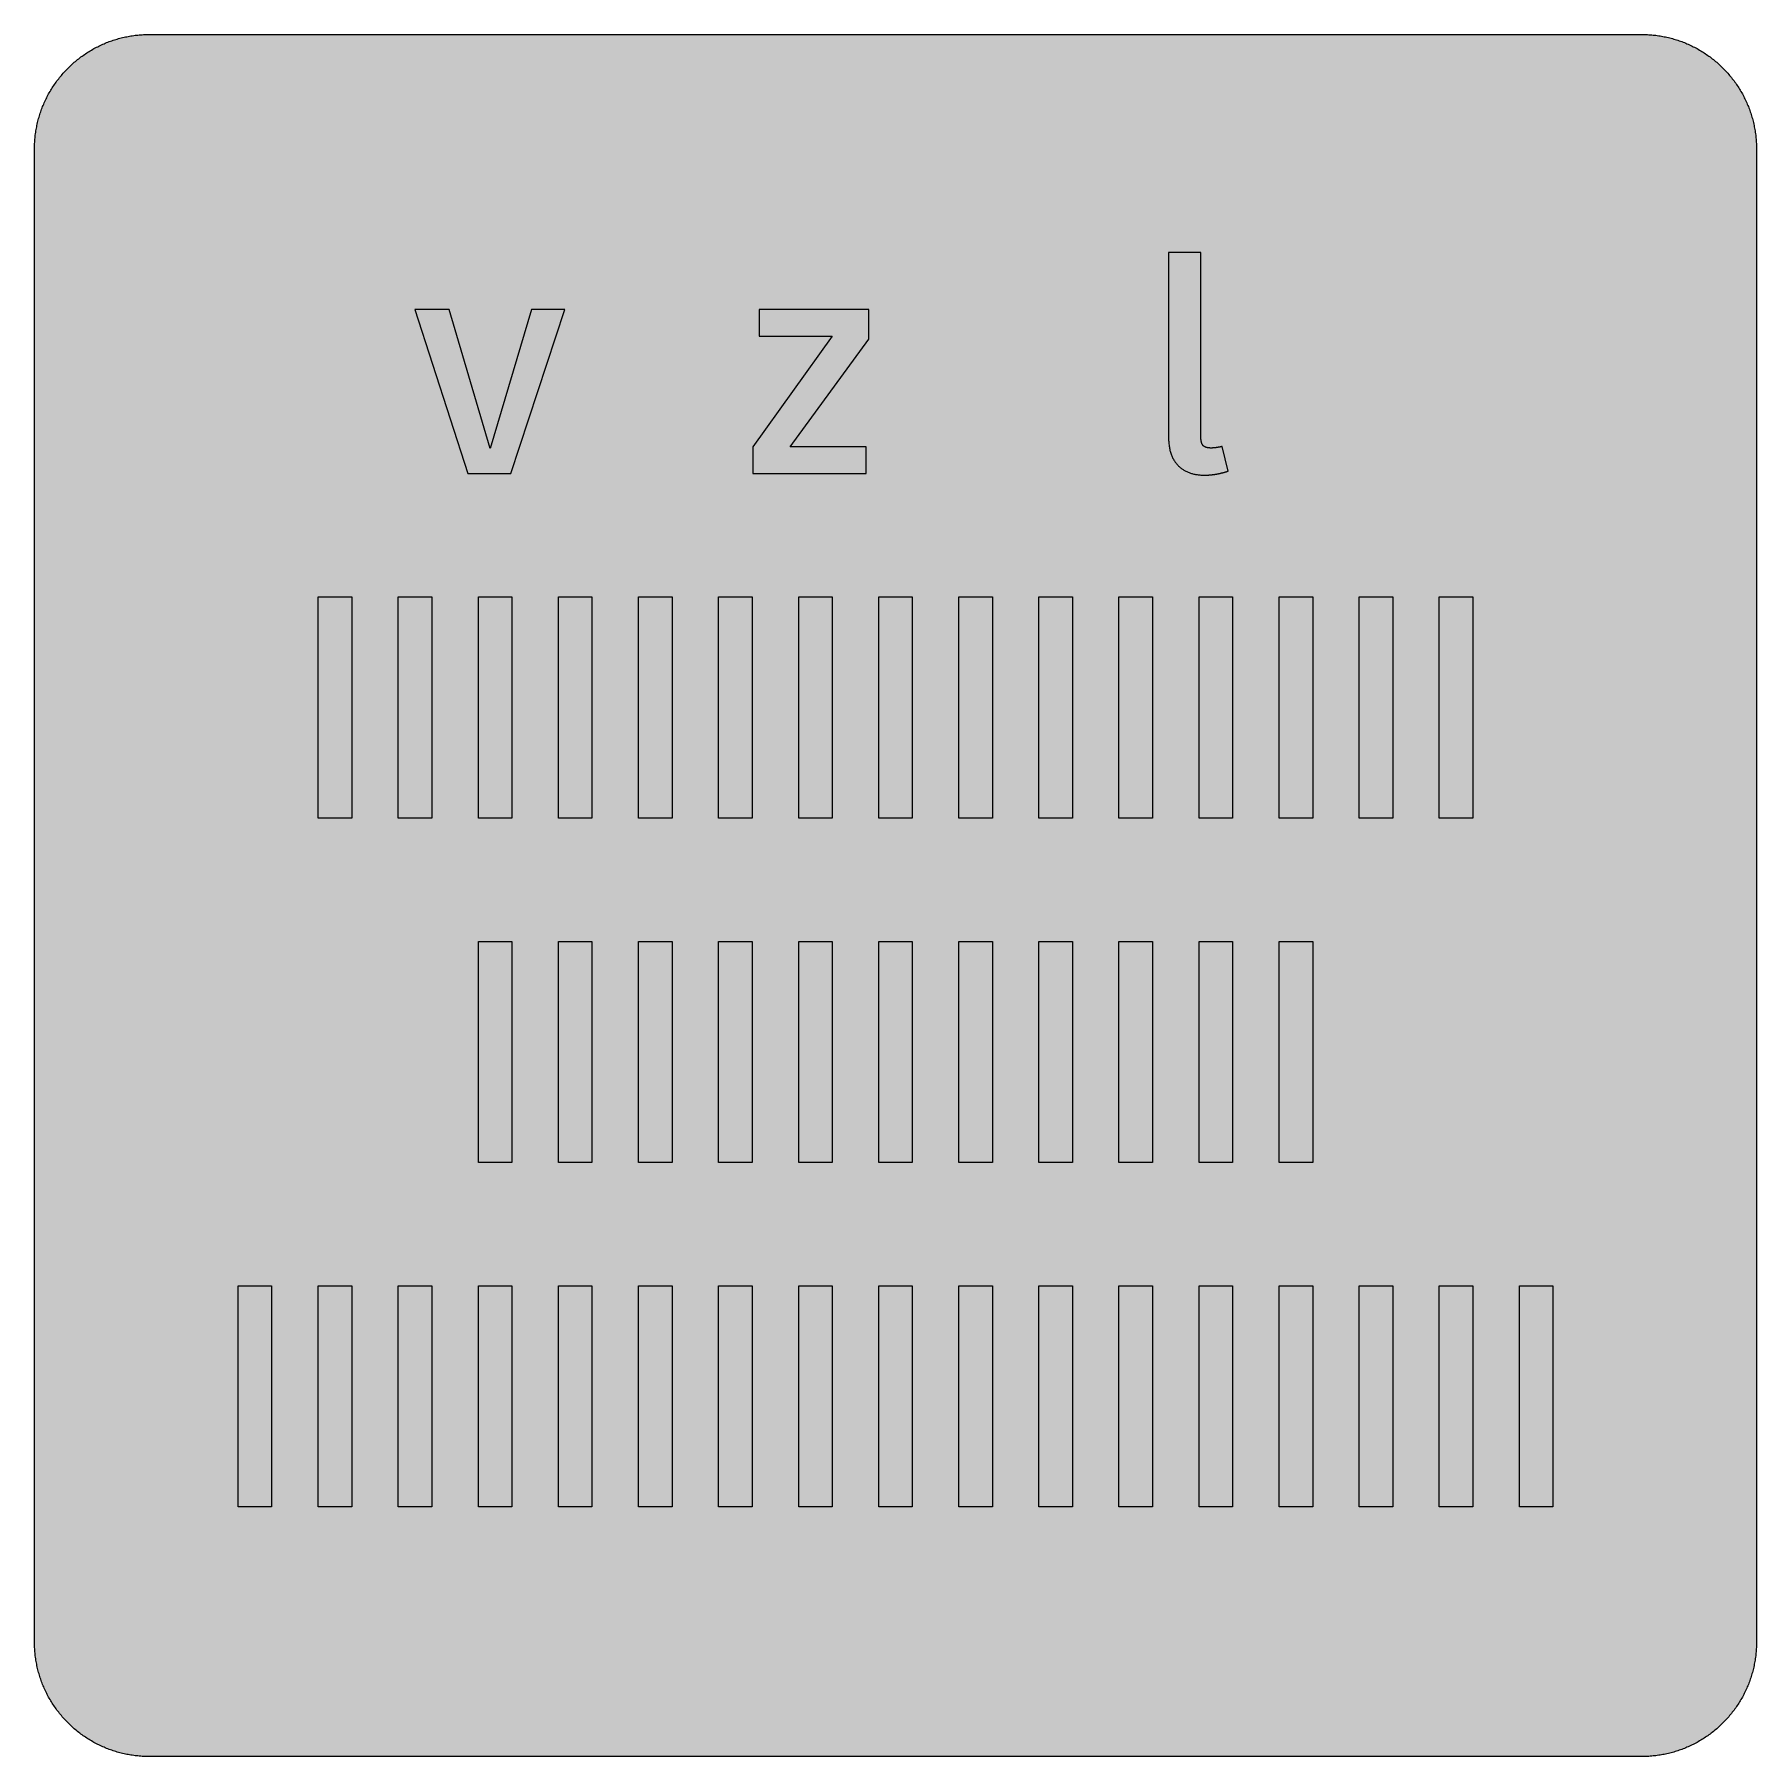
# Model space of a CAD drawing. Header units: millimetres. Extents: x 0 to 212, y 0 to 212.
import ezdxf

# ---------------------------------------------------------------- set-up
doc = ezdxf.new("R2010")
doc.units = ezdxf.units.MM

msp = doc.modelspace()

# ---------------------------------------------------------------- hatches: boundary and pattern name
for color, points in [(254, [(14.1633, 0.0536), (13.9878, 0.0533), (13.8125, 0.0559), (13.6373, 0.061), (13.462, 0.0686), (13.2893, 0.0787), (13.114, 0.0914), (12.9413, 0.1041), (12.7686, 0.1219), (12.5959, 0.1397), (12.4231, 0.16), (12.2504, 0.1829), (12.0777, 0.2057), (11.9075, 0.2337), (11.7373, 0.2616), (11.5672, 0.2921), (11.397, 0.3251), (11.2268, 0.3607), (11.0592, 0.3988), (10.8915, 0.4369), (10.7239, 0.4775), (10.5562, 0.5207), (10.3886, 0.5664), (10.2235, 0.6121), (10.0584, 0.6629), (9.8933, 0.7137), (9.7307, 0.7671), (9.5682, 0.8204), (9.4056, 0.8788), (9.2431, 0.9373), (9.083, 0.9982), (8.923, 1.0617), (8.763, 1.1252), (8.6055, 1.1938), (8.4455, 1.2624), (8.2906, 1.331), (8.1331, 1.4046), (7.9781, 1.4783), (7.8232, 1.5545), (7.6708, 1.6332), (7.5184, 1.7145), (7.366, 1.7958), (7.2161, 1.8796), (7.0663, 1.966), (6.919, 2.0523), (6.7716, 2.1438), (6.6243, 2.2352), (6.4795, 2.3266), (6.3348, 2.4232), (6.19, 2.5197), (6.0477, 2.6187), (5.908, 2.7178), (5.7683, 2.8194), (5.6286, 2.9235), (5.4915, 3.0302), (5.3543, 3.1369), (5.2197, 3.2461), (5.0851, 3.3579), (4.953, 3.4722), (4.8209, 3.5865), (4.6914, 3.7033), (4.5644, 3.8202), (4.4348, 3.9395), (4.3104, 4.0615), (4.1859, 4.1859), (4.0615, 4.3104), (3.9395, 4.4348), (3.8202, 4.5618), (3.7033, 4.6914), (3.5865, 4.8209), (3.4722, 4.953), (3.3579, 5.0851), (3.2487, 5.2197), (3.1369, 5.3543), (3.0302, 5.4915), (2.9235, 5.6286), (2.8194, 5.7683), (2.7178, 5.908), (2.6187, 6.0477), (2.5197, 6.19), (2.4232, 6.3348), (2.3266, 6.477), (2.2352, 6.6243), (2.1438, 6.7691), (2.0523, 6.9164), (1.966, 7.0663), (1.8796, 7.2161), (1.7958, 7.366), (1.7145, 7.5184), (1.6332, 7.6708), (1.5545, 7.8232), (1.4783, 7.9781), (1.4046, 8.1331), (1.331, 8.2906), (1.2598, 8.4455), (1.1913, 8.603), (1.1252, 8.763), (1.0592, 8.923), (0.9982, 9.083), (0.9373, 9.2431), (0.8763, 9.4056), (0.8204, 9.5682), (0.7645, 9.7307), (0.7112, 9.8933), (0.6604, 10.0584), (0.6121, 10.2235), (0.5639, 10.3911), (0.5207, 10.5562), (0.4775, 10.7239), (0.4343, 10.8915), (0.3962, 11.0592), (0.3607, 11.2268), (0.3251, 11.397), (0.2921, 11.5672), (0.2616, 11.7373), (0.2311, 11.9075), (0.2057, 12.0802), (0.1803, 12.2504), (0.1575, 12.4231), (0.1372, 12.5959), (0.1194, 12.7686), (0.1041, 12.9413), (0.0889, 13.1166), (0.0787, 13.2893), (0.0686, 13.4645), (0.061, 13.6373), (0.0559, 13.8125), (0.0508, 13.9878), (0.0508, 14.163), (0.0522, 197.6092), (0.0508, 197.7822), (0.0559, 197.9574), (0.061, 198.1327), (0.0686, 198.308), (0.0787, 198.4807), (0.0889, 198.6559), (0.1041, 198.8287), (0.1194, 199.0014), (0.1372, 199.1741), (0.1575, 199.3468), (0.1803, 199.5195), (0.2057, 199.6923), (0.2311, 199.8624), (0.2616, 200.0326), (0.2921, 200.2028), (0.3251, 200.373), (0.3607, 200.5432), (0.3962, 200.7108), (0.4343, 200.8784), (0.4775, 201.0461), (0.5207, 201.2137), (0.5639, 201.3814), (0.6121, 201.5465), (0.6604, 201.7116), (0.7112, 201.8767), (0.7645, 202.0392), (0.8204, 202.2018), (0.8763, 202.3643), (0.9373, 202.5269), (0.9982, 202.6869), (1.0592, 202.8469), (1.1252, 203.007), (1.1913, 203.1644), (1.2598, 203.3245), (1.331, 203.4794), (1.4046, 203.6369), (1.4783, 203.7918), (1.5545, 203.9468), (1.6332, 204.0992), (1.7145, 204.2516), (1.7958, 204.404), (1.8796, 204.5538), (1.966, 204.7037), (2.0523, 204.851), (2.1438, 204.9983), (2.2352, 205.1456), (2.3266, 205.2904), (2.4232, 205.4352), (2.5197, 205.58), (2.6187, 205.7222), (2.7178, 205.8619), (2.8194, 206.0016), (2.9235, 206.1413), (3.0302, 206.2785), (3.1369, 206.4156), (3.2487, 206.5503), (3.3579, 206.6849), (3.4722, 206.817), (3.5865, 206.949), (3.7033, 207.0786), (3.8202, 207.2056), (3.9395, 207.3351), (4.0615, 207.4596), (4.1859, 207.584), (4.3104, 207.7085), (4.4348, 207.8304), (4.5644, 207.9498), (4.6914, 208.0666), (4.8209, 208.1835), (4.953, 208.2978), (5.0851, 208.4121), (5.2197, 208.5213), (5.3543, 208.6331), (5.4915, 208.7397), (5.6286, 208.8464), (5.7683, 208.9506), (5.908, 209.0522), (6.0477, 209.1512), (6.19, 209.2503), (6.3348, 209.3468), (6.4795, 209.4433), (6.6243, 209.5348), (6.7716, 209.6262), (6.919, 209.7176), (7.0663, 209.804), (7.2161, 209.8904), (7.366, 209.9742), (7.5184, 210.0555), (7.6708, 210.1367), (7.8232, 210.2155), (7.9781, 210.2917), (8.1331, 210.3653), (8.2906, 210.439), (8.4455, 210.5101), (8.6055, 210.5787), (8.763, 210.6447), (8.923, 210.7108), (9.083, 210.7717), (9.2431, 210.8327), (9.4056, 210.8937), (9.5682, 210.9495), (9.7307, 211.0054), (9.8933, 211.0588), (10.0584, 211.1096), (10.2235, 211.1578), (10.3886, 211.2061), (10.5562, 211.2493), (10.7239, 211.2924), (10.8915, 211.3356), (11.0592, 211.3737), (11.2268, 211.4093), (11.397, 211.4448), (11.5672, 211.4779), (11.7373, 211.5083), (11.9075, 211.5388), (12.0777, 211.5642), (12.2504, 211.5896), (12.4231, 211.6125), (12.5959, 211.6328), (12.7686, 211.6506), (12.9413, 211.6658), (13.114, 211.6811), (13.2893, 211.6912), (13.462, 211.7014), (13.6373, 211.709), (13.8125, 211.7141), (13.9878, 211.7192), (14.163, 211.7192), (197.6078, 211.7203), (197.7822, 211.7192), (197.9574, 211.7141), (198.1327, 211.709), (198.3054, 211.7014), (198.4807, 211.6912), (198.6534, 211.6811), (198.8287, 211.6658), (199.0014, 211.6506), (199.1741, 211.6328), (199.3468, 211.6125), (199.5195, 211.5896), (199.6897, 211.5642), (199.8624, 211.5388), (200.0326, 211.5083), (200.2028, 211.4779), (200.373, 211.4448), (200.5432, 211.4093), (200.7108, 211.3737), (200.8784, 211.3356), (201.0461, 211.2924), (201.2137, 211.2493), (201.3788, 211.2061), (201.5465, 211.1578), (201.7116, 211.1096), (201.8767, 211.0588), (202.0392, 211.0054), (202.2018, 210.9495), (202.3643, 210.8937), (202.5269, 210.8327), (202.6869, 210.7717), (202.8469, 210.7108), (203.007, 210.6447), (203.167, 210.5787), (203.3245, 210.5101), (203.4794, 210.439), (203.6369, 210.3653), (203.7918, 210.2917), (203.9468, 210.2155), (204.0992, 210.1367), (204.2516, 210.0555), (204.404, 209.9742), (204.5538, 209.8904), (204.7037, 209.804), (204.8535, 209.7176), (205.0009, 209.6262), (205.1456, 209.5348), (205.293, 209.4433), (205.4352, 209.3468), (205.58, 209.2503), (205.7222, 209.1512), (205.8619, 209.0522), (206.0016, 208.9506), (206.1413, 208.8464), (206.2785, 208.7397), (206.4156, 208.6331), (206.5503, 208.5213), (206.6849, 208.4121), (206.817, 208.2978), (206.949, 208.1835), (207.0786, 208.0666), (207.2081, 207.9498), (207.3351, 207.8304), (207.4596, 207.7085), (207.584, 207.584), (207.7085, 207.4596), (207.8304, 207.3351), (207.9498, 207.2056), (208.0666, 207.0786), (208.1835, 206.949), (208.2978, 206.817), (208.4121, 206.6849), (208.5238, 206.5503), (208.6331, 206.4156), (208.7397, 206.2785), (208.8464, 206.1413), (208.9506, 206.0016), (209.0522, 205.8619), (209.1512, 205.7222), (209.2503, 205.58), (209.3468, 205.4352), (209.4433, 205.2904), (209.5348, 205.1456), (209.6262, 204.9983), (209.7176, 204.851), (209.804, 204.7037), (209.8904, 204.5538), (209.9742, 204.404), (210.0555, 204.2516), (210.1367, 204.0992), (210.2155, 203.9468), (210.2917, 203.7918), (210.3653, 203.6369), (210.439, 203.4794), (210.5076, 203.3245), (210.5762, 203.1644), (210.6447, 203.007), (210.7082, 202.8469), (210.7717, 202.6869), (210.8327, 202.5269), (210.8911, 202.3643), (210.9495, 202.2018), (211.0029, 202.0392), (211.0562, 201.8767), (211.107, 201.7116), (211.1578, 201.5465), (211.2035, 201.3814), (211.2493, 201.2137), (211.2924, 201.0461), (211.3331, 200.8784), (211.3712, 200.7108), (211.4093, 200.5432), (211.4448, 200.373), (211.4779, 200.2028), (211.5083, 200.0326), (211.5363, 199.8624), (211.5642, 199.6923), (211.5871, 199.5195), (211.6099, 199.3468), (211.6303, 199.1741), (211.648, 199.0014), (211.6658, 198.8287), (211.6785, 198.6559), (211.6912, 198.4807), (211.7014, 198.308), (211.709, 198.1327), (211.7141, 197.9574), (211.7166, 197.7822), (211.7166, 197.6069), (211.7189, 14.1647), (211.7166, 13.9878), (211.7141, 13.8125), (211.709, 13.6373), (211.7014, 13.4645), (211.6912, 13.2893), (211.6785, 13.1166), (211.6658, 12.9413), (211.648, 12.7686), (211.6303, 12.5959), (211.6099, 12.4231), (211.5871, 12.2504), (211.5642, 12.0802), (211.5363, 11.9075), (211.5083, 11.7373), (211.4779, 11.5672), (211.4448, 11.397), (211.4093, 11.2268), (211.3712, 11.0592), (211.3331, 10.8915), (211.2924, 10.7239), (211.2493, 10.5562), (211.2035, 10.3911), (211.1578, 10.2235), (211.107, 10.0584), (211.0562, 9.8933), (211.0029, 9.7307), (210.9495, 9.5682), (210.8911, 9.4056), (210.8327, 9.2431), (210.7717, 9.083), (210.7082, 8.923), (210.6447, 8.763), (210.5762, 8.603), (210.5076, 8.4455), (210.439, 8.2906), (210.3653, 8.1331), (210.2917, 7.9781), (210.2155, 7.8232), (210.1367, 7.6708), (210.0555, 7.5184), (209.9742, 7.366), (209.8904, 7.2161), (209.804, 7.0663), (209.7176, 6.9164), (209.6262, 6.7691), (209.5348, 6.6243), (209.4433, 6.477), (209.3468, 6.3348), (209.2503, 6.19), (209.1512, 6.0477), (209.0522, 5.908), (208.9506, 5.7683), (208.8464, 5.6286), (208.7397, 5.4915), (208.6331, 5.3543), (208.5238, 5.2197), (208.4121, 5.0851), (208.2978, 4.953), (208.1835, 4.8209), (208.0666, 4.6914), (207.9498, 4.5618), (207.8304, 4.4348), (207.7085, 4.3104), (207.584, 4.1859), (207.4596, 4.0615), (207.3351, 3.9395), (207.2081, 3.8202), (207.0786, 3.7033), (206.949, 3.5865), (206.817, 3.4722), (206.6849, 3.3579), (206.5503, 3.2461), (206.4156, 3.1369), (206.2785, 3.0302), (206.1413, 2.9235), (206.0016, 2.8194), (205.8619, 2.7178), (205.7222, 2.6187), (205.58, 2.5197), (205.4352, 2.4232), (205.293, 2.3266), (205.1456, 2.2352), (205.0009, 2.1438), (204.8535, 2.0523), (204.7037, 1.966), (204.5538, 1.8796), (204.404, 1.7958), (204.2516, 1.7145), (204.0992, 1.6332), (203.9468, 1.5545), (203.7918, 1.4783), (203.6369, 1.4046), (203.4794, 1.331), (203.3245, 1.2624), (203.167, 1.1938), (203.007, 1.1252), (202.8469, 1.0617), (202.6869, 0.9982), (202.5269, 0.9373), (202.3643, 0.8788), (202.2018, 0.8204), (202.0392, 0.7671), (201.8767, 0.7137), (201.7116, 0.6629), (201.5465, 0.6121), (201.3788, 0.5664), (201.2137, 0.5207), (201.0461, 0.4775), (200.8784, 0.4369), (200.7108, 0.3988), (200.5432, 0.3607), (200.373, 0.3251), (200.2028, 0.2921), (200.0326, 0.2616), (199.8624, 0.2337), (199.6897, 0.2057), (199.5195, 0.1829), (199.3468, 0.16), (199.1741, 0.1397), (199.0014, 0.1219), (198.8287, 0.1041), (198.6534, 0.0914), (198.4807, 0.0787), (198.3054, 0.0686), (198.1327, 0.061), (197.9574, 0.0559), (197.7822, 0.0533), (197.6069, 0.0533)]), (59, [(146.05, 161.0815), (146.0297, 161.0741), (146.0119, 161.069), (145.9916, 161.0639), (145.9738, 161.0589), (145.9535, 161.0538), (145.9332, 161.0487), (145.9128, 161.0436), (145.8925, 161.0385), (145.8722, 161.0335), (145.8519, 161.0284), (145.8316, 161.0233), (145.8087, 161.0182), (145.7884, 161.0157), (145.7655, 161.0106), (145.7427, 161.0055), (145.7223, 161.0004), (145.6995, 160.9954), (145.6766, 160.9928), (145.6538, 160.9877), (145.6309, 160.9827), (145.608, 160.9801), (145.5852, 160.975), (145.5623, 160.9725), (145.5395, 160.9674), (145.5166, 160.9649), (145.4937, 160.9598), (145.4709, 160.9573), (145.448, 160.9522), (145.4252, 160.9496), (145.4023, 160.9471), (145.3769, 160.942), (145.354, 160.9395), (145.3312, 160.9369), (145.3083, 160.9344), (145.2855, 160.9293), (145.2626, 160.9268), (145.2397, 160.9242), (145.2169, 160.9217), (145.194, 160.9192), (145.1712, 160.9166), (145.1483, 160.9141), (145.1254, 160.9115), (145.1051, 160.909), (145.0823, 160.9065), (145.0594, 160.9065), (145.0391, 160.9039), (145.0162, 160.9014), (144.9959, 160.8988), (144.973, 160.8988), (144.9527, 160.8963), (144.9324, 160.8963), (144.9121, 160.8938), (144.8918, 160.8938), (144.8714, 160.8912), (144.8511, 160.8912), (144.8333, 160.8887), (144.813, 160.8887), (144.7952, 160.8887), (144.7775, 160.8861), (144.7597, 160.8861), (144.7419, 160.8861), (144.7241, 160.8861), (144.7063, 160.8861), (144.6911, 160.8861), (144.6403, 160.8861), (144.5946, 160.8861), (144.5489, 160.8887), (144.5031, 160.8912), (144.46, 160.8938), (144.4168, 160.8963), (144.3736, 160.9014), (144.333, 160.9065), (144.2949, 160.9115), (144.2568, 160.9192), (144.2187, 160.9242), (144.1831, 160.9319), (144.1475, 160.942), (144.1145, 160.9496), (144.0815, 160.9598), (144.0485, 160.97), (144.018, 160.9801), (143.9875, 160.9928), (143.957, 161.0055), (143.9291, 161.0182), (143.9012, 161.0335), (143.8758, 161.0487), (143.8504, 161.0639), (143.825, 161.0792), (143.8021, 161.097), (143.7767, 161.1147), (143.7564, 161.1351), (143.7335, 161.1528), (143.7132, 161.1732), (143.6954, 161.196), (143.6751, 161.2163), (143.6573, 161.2392), (143.6395, 161.2646), (143.6243, 161.2875), (143.6065, 161.3129), (143.5913, 161.3408), (143.5786, 161.3662), (143.5633, 161.3941), (143.5506, 161.4221), (143.5379, 161.4526), (143.5278, 161.483), (143.5151, 161.5135), (143.5049, 161.5465), (143.4948, 161.5796), (143.4871, 161.6126), (143.477, 161.6481), (143.4694, 161.6837), (143.4617, 161.7218), (143.4567, 161.7599), (143.449, 161.798), (143.444, 161.8361), (143.4389, 161.8767), (143.4338, 161.9199), (143.4287, 161.9606), (143.4262, 162.0037), (143.4211, 162.0495), (143.4186, 162.0952), (143.416, 162.1409), (143.4135, 162.1866), (143.4135, 162.2349), (143.4109, 162.2857), (143.4109, 162.3365), (143.4109, 162.3873), (143.4109, 162.4381), (143.4112, 184.9092), (139.4534, 184.9092), (139.4534, 162.13), (139.4536, 161.9758), (139.4587, 161.8259), (139.4663, 161.6786), (139.4765, 161.5338), (139.4892, 161.3916), (139.5044, 161.2544), (139.5222, 161.1173), (139.5425, 160.9852), (139.5679, 160.8557), (139.5933, 160.7287), (139.6213, 160.6017), (139.6543, 160.4823), (139.6873, 160.3629), (139.7254, 160.2461), (139.7635, 160.1318), (139.8041, 160.0225), (139.8473, 159.9133), (139.893, 159.8066), (139.9413, 159.705), (139.9921, 159.606), (140.0454, 159.5069), (140.0988, 159.4129), (140.1572, 159.319), (140.2156, 159.2301), (140.2766, 159.1437), (140.3401, 159.0573), (140.4036, 158.9761), (140.4722, 158.8973), (140.5407, 158.8186), (140.6093, 158.7449), (140.683, 158.6713), (140.7566, 158.6027), (140.8328, 158.5341), (140.909, 158.4706), (140.9903, 158.4071), (141.0716, 158.3461), (141.1529, 158.2877), (141.2367, 158.2318), (141.3231, 158.1785), (141.4094, 158.1277), (141.4983, 158.0794), (141.5872, 158.0337), (141.6787, 157.988), (141.7701, 157.9474), (141.8641, 157.9067), (141.9606, 157.8686), (142.0546, 157.8356), (142.1536, 157.8), (142.2527, 157.7696), (142.3518, 157.7416), (142.4508, 157.7137), (142.5524, 157.6883), (142.6566, 157.668), (142.7582, 157.6451), (142.8623, 157.6273), (142.969, 157.6121), (143.0757, 157.5968), (143.1823, 157.5841), (143.289, 157.574), (143.3982, 157.5638), (143.5075, 157.5587), (143.6167, 157.5537), (143.7259, 157.5511), (143.8377, 157.5486), (143.8885, 157.5486), (143.9418, 157.5511), (143.9951, 157.5511), (144.0459, 157.5511), (144.0993, 157.5537), (144.1501, 157.5562), (144.2009, 157.5587), (144.2542, 157.5613), (144.305, 157.5638), (144.3558, 157.5664), (144.4066, 157.5689), (144.4574, 157.574), (144.5082, 157.5765), (144.559, 157.5816), (144.6073, 157.5867), (144.6581, 157.5892), (144.7089, 157.5943), (144.7571, 157.5994), (144.8054, 157.607), (144.8562, 157.6121), (144.9045, 157.6172), (144.9527, 157.6248), (145.001, 157.6299), (145.0492, 157.6375), (145.0975, 157.6451), (145.1458, 157.6527), (145.194, 157.6603), (145.2397, 157.668), (145.288, 157.6756), (145.3363, 157.6832), (145.382, 157.6908), (145.4277, 157.701), (145.4734, 157.7086), (145.5217, 157.7188), (145.5674, 157.7264), (145.6131, 157.7365), (145.6563, 157.7467), (145.702, 157.7543), (145.7477, 157.7645), (145.7909, 157.7746), (145.8366, 157.7848), (145.8798, 157.795), (145.923, 157.8051), (145.9687, 157.8178), (146.0119, 157.828), (146.0551, 157.8381), (146.0983, 157.8483), (146.1389, 157.861), (146.1821, 157.8712), (146.2253, 157.8839), (146.2659, 157.894), (146.3091, 157.9067), (146.3497, 157.9194), (146.3904, 157.9296), (146.431, 157.9423), (146.4716, 157.955), (146.5123, 157.9651), (146.5529, 157.9778), (146.591, 157.9905), (146.6317, 158.0032), (146.6698, 158.0159), (146.7079, 158.0286), (146.7485, 158.0413), (146.7866, 158.054)]), (59, [(65.2568, 177.9238), (61.1434, 177.9238), (56.0599, 160.8483), (51.0148, 177.9238), (46.7857, 177.9238), (53.3054, 157.7453), (58.6218, 157.7453)]), (59, [(102.5881, 174.2761), (102.5881, 177.9238), (89.1219, 177.9238), (89.1219, 174.6246), (98.086, 174.6246), (88.3461, 161.0427), (88.3461, 157.7453), (102.278, 157.7453), (102.278, 161.0427), (92.9252, 161.0427)]), (59, [(34.925, 142.5758), (39.0454, 142.5758), (39.0454, 115.412), (34.925, 115.412)]), (59, [(44.7668, 142.5758), (48.8872, 142.5758), (48.8872, 115.412), (44.7668, 115.412)]), (59, [(54.6104, 142.5758), (58.7308, 142.5758), (58.7308, 115.412), (54.6104, 115.412)]), (59, [(64.4536, 142.5758), (68.574, 142.5758), (68.574, 115.412), (64.4536, 115.412)]), (59, [(74.2968, 142.5758), (78.4172, 142.5758), (78.4172, 115.412), (74.2968, 115.412)]), (59, [(84.1403, 142.5758), (88.2608, 142.5758), (88.2608, 115.412), (84.1403, 115.412)]), (59, [(93.9835, 142.5758), (98.104, 142.5758), (98.104, 115.412), (93.9835, 115.412)]), (59, [(103.8257, 142.5758), (107.9461, 142.5758), (107.9461, 115.412), (103.8257, 115.412)]), (59, [(113.6689, 142.5758), (117.7893, 142.5758), (117.7893, 115.412), (113.6689, 115.412)]), (59, [(123.5121, 142.5758), (127.6325, 142.5758), (127.6325, 115.412), (123.5121, 115.412)]), (59, [(133.3556, 142.5758), (137.4761, 142.5758), (137.4761, 115.412), (133.3556, 115.412)]), (59, [(143.1988, 142.5758), (147.3193, 142.5758), (147.3193, 115.412), (143.1988, 115.412)]), (59, [(153.0421, 142.5758), (157.1625, 142.5758), (157.1625, 115.412), (153.0421, 115.412)]), (59, [(162.8842, 142.5758), (167.0046, 142.5758), (167.0046, 115.412), (162.8842, 115.412)]), (59, [(172.7274, 142.5758), (176.8479, 142.5758), (176.8479, 115.412), (172.7274, 115.412)]), (59, [(54.6104, 100.2425), (58.7308, 100.2425), (58.7308, 73.0786), (54.6104, 73.0786)]), (59, [(64.4536, 100.2425), (68.574, 100.2425), (68.574, 73.0786), (64.4536, 73.0786)]), (59, [(74.2968, 100.2425), (78.4172, 100.2425), (78.4172, 73.0786), (74.2968, 73.0786)]), (59, [(84.1403, 100.2425), (88.2608, 100.2425), (88.2608, 73.0786), (84.1403, 73.0786)]), (59, [(93.9835, 100.2425), (98.104, 100.2425), (98.104, 73.0786), (93.9835, 73.0786)]), (59, [(103.8257, 100.2425), (107.9461, 100.2425), (107.9461, 73.0786), (103.8257, 73.0786)]), (59, [(113.6689, 100.2425), (117.7893, 100.2425), (117.7893, 73.0786), (113.6689, 73.0786)]), (59, [(123.5121, 100.2425), (127.6325, 100.2425), (127.6325, 73.0786), (123.5121, 73.0786)]), (59, [(133.3556, 100.2425), (137.4761, 100.2425), (137.4761, 73.0786), (133.3556, 73.0786)]), (59, [(143.1988, 100.2425), (147.3193, 100.2425), (147.3193, 73.0786), (143.1988, 73.0786)]), (59, [(153.0421, 100.2425), (157.1625, 100.2425), (157.1625, 73.0786), (153.0421, 73.0786)]), (59, [(25.0818, 57.9092), (29.2022, 57.9092), (29.2022, 30.7453), (25.0818, 30.7453)]), (59, [(34.925, 57.9092), (39.0454, 57.9092), (39.0454, 30.7453), (34.925, 30.7453)]), (59, [(44.7668, 57.9092), (48.8872, 57.9092), (48.8872, 30.7453), (44.7668, 30.7453)]), (59, [(54.6104, 57.9092), (58.7308, 57.9092), (58.7308, 30.7453), (54.6104, 30.7453)]), (59, [(64.4536, 57.9092), (68.574, 57.9092), (68.574, 30.7453), (64.4536, 30.7453)]), (59, [(74.2968, 57.9092), (78.4172, 57.9092), (78.4172, 30.7453), (74.2968, 30.7453)]), (59, [(84.1403, 57.9092), (88.2608, 57.9092), (88.2608, 30.7453), (84.1403, 30.7453)]), (59, [(93.9835, 57.9092), (98.104, 57.9092), (98.104, 30.7453), (93.9835, 30.7453)]), (59, [(103.8257, 57.9092), (107.9461, 57.9092), (107.9461, 30.7453), (103.8257, 30.7453)]), (59, [(113.6689, 57.9092), (117.7893, 57.9092), (117.7893, 30.7453), (113.6689, 30.7453)]), (59, [(123.5121, 57.9092), (127.6325, 57.9092), (127.6325, 30.7453), (123.5121, 30.7453)]), (59, [(133.3556, 57.9092), (137.4761, 57.9092), (137.4761, 30.7453), (133.3556, 30.7453)]), (59, [(143.1988, 57.9092), (147.3193, 57.9092), (147.3193, 30.7453), (143.1988, 30.7453)]), (59, [(153.0421, 57.9092), (157.1625, 57.9092), (157.1625, 30.7453), (153.0421, 30.7453)]), (59, [(162.8842, 57.9092), (167.0046, 57.9092), (167.0046, 30.7453), (162.8842, 30.7453)]), (59, [(172.7274, 57.9092), (176.8479, 57.9092), (176.8479, 30.7453), (172.7274, 30.7453)]), (59, [(182.5706, 57.9092), (186.6911, 57.9092), (186.6911, 30.7453), (182.5706, 30.7453)])]:
    msp.add_hatch(color=color).paths.add_polyline_path(points)
h = msp.add_hatch(color=59)
h.paths.add_polyline_path([(14.1633, 3.5814), (13.8887, 3.5839), (13.6169, 3.5941), (13.3477, 3.6119), (13.081, 3.6347), (12.8143, 3.6652), (12.5501, 3.7008), (12.2885, 3.7465), (12.0294, 3.7948), (11.7729, 3.8506), (11.5164, 3.9141), (11.2649, 3.9827), (11.016, 4.0564), (10.7671, 4.1351), (10.5232, 4.2215), (10.2819, 4.3129), (10.0432, 4.412), (9.8069, 4.5161), (9.5733, 4.6228), (9.3447, 4.7371), (9.1186, 4.8565), (8.8951, 4.9809), (8.6741, 5.113), (8.4582, 5.2476), (8.2448, 5.3873), (8.0366, 5.5321), (7.8308, 5.682), (7.6276, 5.8369), (7.4295, 5.9969), (7.2365, 6.1595), (7.046, 6.3297), (6.8605, 6.5024), (6.6777, 6.6802), (6.5024, 6.8605), (6.3271, 7.046), (6.1595, 7.2365), (5.9969, 7.432), (5.8369, 7.6302), (5.682, 7.8308), (5.5321, 8.0366), (5.3873, 8.2448), (5.2451, 8.4582), (5.1105, 8.6741), (4.9809, 8.8951), (4.8565, 9.1186), (4.7371, 9.3447), (4.6228, 9.5758), (4.5136, 9.8069), (4.4094, 10.0432), (4.3129, 10.2819), (4.2215, 10.5232), (4.1351, 10.7696), (4.0538, 11.016), (3.9802, 11.2649), (3.9116, 11.5189), (3.8506, 11.7729), (3.7948, 12.0294), (3.744, 12.2911), (3.7008, 12.5527), (3.6627, 12.8143), (3.6322, 13.081), (3.6093, 13.3502), (3.5916, 13.6195), (3.5814, 13.8913), (3.5789, 14.163), (3.58, 197.6092), (3.5814, 197.8812), (3.5916, 198.153), (3.6093, 198.4223), (3.6322, 198.689), (3.6627, 198.9557), (3.7008, 199.2198), (3.744, 199.4814), (3.7948, 199.7405), (3.8506, 199.9971), (3.9116, 200.2536), (3.9802, 200.5051), (4.0538, 200.754), (4.1351, 201.0029), (4.2215, 201.2467), (4.3129, 201.488), (4.4094, 201.7268), (4.5136, 201.963), (4.6228, 202.1967), (4.7371, 202.4253), (4.8565, 202.6514), (4.9809, 202.8749), (5.1105, 203.0959), (5.2451, 203.3118), (5.3873, 203.5251), (5.5321, 203.7334), (5.682, 203.9391), (5.8369, 204.1423), (5.9969, 204.3405), (6.1595, 204.5335), (6.3271, 204.724), (6.5024, 204.9094), (6.6777, 205.0923), (6.8605, 205.2676), (7.046, 205.4428), (7.2365, 205.6105), (7.4295, 205.773), (7.6276, 205.933), (7.8308, 206.088), (8.0366, 206.2378), (8.2448, 206.3826), (8.4582, 206.5249), (8.6741, 206.6595), (8.8951, 206.789), (9.1186, 206.9135), (9.3447, 207.0329), (9.5733, 207.1472), (9.8069, 207.2564), (10.0432, 207.3605), (10.2819, 207.457), (10.5232, 207.5485), (10.7671, 207.6348), (11.016, 207.7161), (11.2649, 207.7898), (11.5164, 207.8584), (11.7729, 207.9193), (12.0294, 207.9752), (12.2885, 208.026), (12.5501, 208.0692), (12.8143, 208.1073), (13.081, 208.1378), (13.3477, 208.1606), (13.6169, 208.1784), (13.8887, 208.1886), (14.163, 208.1911), (197.6078, 208.1925), (197.8787, 208.1886), (198.1505, 208.1784), (198.4197, 208.1606), (198.689, 208.1378), (198.9557, 208.1073), (199.2173, 208.0692), (199.4789, 208.026), (199.7405, 207.9752), (199.9971, 207.9193), (200.2511, 207.8584), (200.5051, 207.7898), (200.754, 207.7161), (201.0004, 207.6348), (201.2467, 207.5485), (201.488, 207.457), (201.7268, 207.3605), (201.963, 207.2564), (202.1942, 207.1472), (202.4253, 207.0329), (202.6514, 206.9135), (202.8749, 206.789), (203.0959, 206.6595), (203.3118, 206.5249), (203.5251, 206.3826), (203.7334, 206.2378), (203.9391, 206.088), (204.1398, 205.933), (204.3379, 205.773), (204.5335, 205.6105), (204.724, 205.4428), (204.9094, 205.2676), (205.0898, 205.0923), (205.2676, 204.9094), (205.4403, 204.724), (205.6105, 204.5335), (205.773, 204.3405), (205.933, 204.1423), (206.088, 203.9391), (206.2378, 203.7334), (206.3826, 203.5251), (206.5223, 203.3118), (206.6569, 203.0959), (206.789, 202.8749), (206.9135, 202.6514), (207.0329, 202.4253), (207.1472, 202.1967), (207.2538, 201.963), (207.358, 201.7268), (207.457, 201.488), (207.5485, 201.2467), (207.6348, 201.0029), (207.7136, 200.754), (207.7872, 200.5051), (207.8558, 200.2536), (207.9193, 199.9971), (207.9752, 199.7405), (208.0235, 199.4814), (208.0692, 199.2198), (208.1047, 198.9557), (208.1352, 198.689), (208.1581, 198.4223), (208.1759, 198.153), (208.186, 197.8812), (208.1911, 197.6069), (208.1911, 14.1647), (208.186, 13.8913), (208.1759, 13.6195), (208.1581, 13.3502), (208.1352, 13.081), (208.1047, 12.8143), (208.0692, 12.5527), (208.0235, 12.2911), (207.9752, 12.0294), (207.9193, 11.7729), (207.8558, 11.5189), (207.7872, 11.2649), (207.7136, 11.016), (207.6348, 10.7696), (207.5485, 10.5232), (207.457, 10.2819), (207.358, 10.0432), (207.2538, 9.8069), (207.1472, 9.5758), (207.0329, 9.3447), (206.9135, 9.1186), (206.789, 8.8951), (206.6569, 8.6741), (206.5223, 8.4582), (206.3826, 8.2448), (206.2378, 8.0366), (206.088, 7.8308), (205.933, 7.6302), (205.773, 7.432), (205.6105, 7.2365), (205.4403, 7.046), (205.2676, 6.8605), (205.0898, 6.6802), (204.9094, 6.5024), (204.724, 6.3297), (204.5335, 6.1595), (204.3379, 5.9969), (204.1398, 5.8369), (203.9391, 5.682), (203.7334, 5.5321), (203.5251, 5.3873), (203.3118, 5.2476), (203.0959, 5.113), (202.8749, 4.9809), (202.6514, 4.8565), (202.4253, 4.7371), (202.1942, 4.6228), (201.963, 4.5161), (201.7268, 4.412), (201.488, 4.3129), (201.2467, 4.2215), (201.0004, 4.1351), (200.754, 4.0564), (200.5051, 3.9827), (200.2511, 3.9141), (199.9971, 3.8506), (199.7405, 3.7948), (199.4789, 3.7465), (199.2173, 3.7008), (198.9557, 3.6652), (198.689, 3.6347), (198.4197, 3.6119), (198.1505, 3.5941), (197.8787, 3.5839), (197.6069, 3.5789)])
h.paths.add_polyline_path([(14.1633, 8.8731), (14.0259, 8.8748), (13.8887, 8.8798), (13.7541, 8.8875), (13.622, 8.9002), (13.4874, 8.9154), (13.3553, 8.9332), (13.2258, 8.9535), (13.0962, 8.9789), (12.9667, 9.0068), (12.8397, 9.0373), (12.7127, 9.0729), (12.5882, 9.1084), (12.4663, 9.1491), (12.3419, 9.1923), (12.2225, 9.238), (12.1031, 9.2888), (11.9837, 9.3396), (11.8694, 9.3929), (11.7526, 9.4513), (11.6408, 9.5098), (11.5291, 9.5733), (11.4198, 9.6368), (11.3106, 9.7053), (11.2039, 9.7765), (11.0998, 9.8476), (10.9957, 9.9238), (10.8966, 10), (10.7975, 10.0787), (10.6985, 10.1625), (10.6045, 10.2464), (10.5105, 10.3327), (10.4216, 10.4216), (10.3327, 10.5131), (10.2464, 10.6045), (10.16, 10.701), (10.0787, 10.7975), (10, 10.8966), (9.9212, 10.9982), (9.8476, 11.0998), (9.7739, 11.2039), (9.7053, 11.3106), (9.6368, 11.4198), (9.5707, 11.5291), (9.5098, 11.6408), (9.4488, 11.7551), (9.3929, 11.8694), (9.337, 11.9863), (9.2862, 12.1031), (9.238, 12.2225), (9.1923, 12.3444), (9.1491, 12.4663), (9.1084, 12.5908), (9.0703, 12.7152), (9.0373, 12.8397), (9.0068, 12.9692), (8.9789, 13.0962), (8.9535, 13.2258), (8.9306, 13.3579), (8.9129, 13.4899), (8.8976, 13.622), (8.8849, 13.7566), (8.8773, 13.8913), (8.8722, 14.0259), (8.8697, 14.163), (8.8717, 197.6092), (8.8722, 197.7441), (8.8773, 197.8812), (8.8849, 198.0159), (8.8976, 198.1479), (8.9129, 198.2826), (8.9306, 198.4146), (8.9535, 198.5442), (8.9789, 198.6737), (9.0068, 198.8033), (9.0373, 198.9303), (9.0703, 199.0573), (9.1084, 199.1817), (9.1491, 199.3036), (9.1923, 199.4281), (9.238, 199.5475), (9.2862, 199.6669), (9.337, 199.7862), (9.3929, 199.9005), (9.4488, 200.0174), (9.5098, 200.1291), (9.5707, 200.2409), (9.6368, 200.3501), (9.7053, 200.4593), (9.7739, 200.566), (9.8476, 200.6702), (9.9212, 200.7743), (10, 200.8734), (10.0787, 200.9724), (10.16, 201.0715), (10.2464, 201.1655), (10.3327, 201.2594), (10.4216, 201.3483), (10.5105, 201.4372), (10.6045, 201.5236), (10.6985, 201.61), (10.7975, 201.6912), (10.8966, 201.77), (10.9957, 201.8487), (11.0998, 201.9224), (11.2039, 201.996), (11.3106, 202.0646), (11.4198, 202.1332), (11.5291, 202.1992), (11.6408, 202.2602), (11.7526, 202.3212), (11.8694, 202.377), (11.9837, 202.4329), (12.1031, 202.4837), (12.2225, 202.532), (12.3419, 202.5777), (12.4663, 202.6209), (12.5882, 202.6615), (12.7127, 202.6996), (12.8397, 202.7326), (12.9667, 202.7631), (13.0962, 202.7911), (13.2258, 202.8165), (13.3553, 202.8393), (13.4874, 202.8571), (13.622, 202.8723), (13.7541, 202.885), (13.8887, 202.8927), (14.0259, 202.8977), (14.163, 202.9003), (197.6078, 202.9008), (197.7441, 202.8977), (197.8787, 202.8927), (198.0133, 202.885), (198.1479, 202.8723), (198.28, 202.8571), (198.4121, 202.8393), (198.5442, 202.8165), (198.6737, 202.7911), (198.8007, 202.7631), (198.9303, 202.7326), (199.0547, 202.6996), (199.1792, 202.6615), (199.3036, 202.6209), (199.4256, 202.5777), (199.5475, 202.532), (199.6669, 202.4837), (199.7837, 202.4329), (199.9005, 202.377), (200.0148, 202.3212), (200.1291, 202.2602), (200.2409, 202.1992), (200.3501, 202.1332), (200.4593, 202.0646), (200.566, 201.996), (200.6702, 201.9224), (200.7718, 201.8487), (200.8734, 201.77), (200.9724, 201.6912), (201.0689, 201.61), (201.1655, 201.5236), (201.2569, 201.4372), (201.3483, 201.3483), (201.4372, 201.2594), (201.5236, 201.1655), (201.6074, 201.0715), (201.6912, 200.9724), (201.77, 200.8734), (201.8462, 200.7743), (201.9224, 200.6702), (201.9935, 200.566), (202.0646, 200.4593), (202.1332, 200.3501), (202.1967, 200.2409), (202.2602, 200.1291), (202.3186, 200.0174), (202.377, 199.9005), (202.4304, 199.7862), (202.4812, 199.6669), (202.532, 199.5475), (202.5777, 199.4281), (202.6209, 199.3036), (202.6615, 199.1817), (202.6971, 199.0573), (202.7326, 198.9303), (202.7631, 198.8033), (202.7911, 198.6737), (202.8165, 198.5442), (202.8368, 198.4146), (202.8546, 198.2826), (202.8698, 198.1479), (202.8825, 198.0159), (202.8901, 197.8812), (202.8952, 197.7441), (202.8977, 197.6069), (202.8994, 14.1647), (202.8952, 14.0259), (202.8901, 13.8913), (202.8825, 13.7566), (202.8698, 13.622), (202.8546, 13.4899), (202.8368, 13.3579), (202.8165, 13.2258), (202.7911, 13.0962), (202.7631, 12.9692), (202.7326, 12.8397), (202.6971, 12.7152), (202.6615, 12.5908), (202.6209, 12.4663), (202.5777, 12.3444), (202.532, 12.2225), (202.4812, 12.1031), (202.4304, 11.9863), (202.377, 11.8694), (202.3186, 11.7551), (202.2602, 11.6408), (202.1967, 11.5291), (202.1332, 11.4198), (202.0646, 11.3106), (201.9935, 11.2039), (201.9224, 11.0998), (201.8462, 10.9982), (201.77, 10.8966), (201.6912, 10.7975), (201.6074, 10.701), (201.5236, 10.6045), (201.4372, 10.5131), (201.3483, 10.4216), (201.2569, 10.3327), (201.1655, 10.2464), (201.0689, 10.1625), (200.9724, 10.0787), (200.8734, 10), (200.7718, 9.9238), (200.6702, 9.8476), (200.566, 9.7765), (200.4593, 9.7053), (200.3501, 9.6368), (200.2409, 9.5733), (200.1291, 9.5098), (200.0148, 9.4513), (199.9005, 9.3929), (199.7837, 9.3396), (199.6669, 9.2888), (199.5475, 9.238), (199.4256, 9.1923), (199.3036, 9.1491), (199.1792, 9.1084), (199.0547, 9.0729), (198.9303, 9.0373), (198.8007, 9.0068), (198.6737, 8.9789), (198.5442, 8.9535), (198.4121, 8.9332), (198.28, 8.9154), (198.1479, 8.9002), (198.0133, 8.8875), (197.8787, 8.8798), (197.7441, 8.8748), (197.6069, 8.8722)], flags=16)
h = msp.add_hatch(color=59)
h.paths.add_polyline_path([(105.3042, 177.9238), (105.3042, 174.819), (108.2146, 174.819), (108.2146, 157.7453), (112.1724, 157.7453), (112.1724, 177.9238)])
edge = h.paths.add_edge_path(flags=16)
edge.add_line((107.5545, 184.2876), (107.5538, 184.216))
edge.add_line((107.5538, 184.216), (107.5563, 184.1449))
edge.add_line((107.5563, 184.1449), (107.5614, 184.0763))
edge.add_line((107.5614, 184.0763), (107.5665, 184.0078))
edge.add_line((107.5665, 184.0078), (107.5741, 183.9392))
edge.add_line((107.5741, 183.9392), (107.5817, 183.8706))
edge.add_line((107.5817, 183.8706), (107.5919, 183.8046))
edge.add_line((107.5919, 183.8046), (107.6046, 183.7385))
edge.add_line((107.6046, 183.7385), (107.6173, 183.6725))
edge.add_line((107.6173, 183.6725), (107.6325, 183.609))
edge.add_line((107.6325, 183.609), (107.6503, 183.5429))
edge.add_line((107.6503, 183.5429), (107.6681, 183.482))
edge.add_line((107.6681, 183.482), (107.6858, 183.4185))
edge.add_line((107.6858, 183.4185), (107.7062, 183.3575))
edge.add_line((107.7062, 183.3575), (107.729, 183.2966))
edge.add_line((107.729, 183.2966), (107.7519, 183.2356))
edge.add_line((107.7519, 183.2356), (107.7773, 183.1772))
edge.add_line((107.7773, 183.1772), (107.8052, 183.1188))
edge.add_line((107.8052, 183.1188), (107.8306, 183.0603))
edge.add_line((107.8306, 183.0603), (107.8611, 183.0045))
edge.add_line((107.8611, 183.0045), (107.8916, 182.9486))
edge.add_line((107.8916, 182.9486), (107.9221, 182.8927))
edge.add_line((107.9221, 182.8927), (107.9551, 182.8394))
edge.add_line((107.9551, 182.8394), (107.9881, 182.786))
edge.add_line((107.9881, 182.786), (108.0237, 182.7352))
edge.add_line((108.0237, 182.7352), (108.0618, 182.6844))
edge.add_line((108.0618, 182.6844), (108.0999, 182.6336))
edge.add_line((108.0999, 182.6336), (108.138, 182.5854))
edge.add_line((108.138, 182.5854), (108.1786, 182.5371))
edge.add_line((108.1786, 182.5371), (108.2192, 182.4888))
edge.add_line((108.2192, 182.4888), (108.2624, 182.4431))
edge.add_line((108.2624, 182.4431), (108.3056, 182.3999))
edge.add_line((108.3056, 182.3999), (108.3488, 182.3568))
edge.add_line((108.3488, 182.3568), (108.3945, 182.3136))
edge.add_line((108.3945, 182.3136), (108.4428, 182.2729))
edge.add_line((108.4428, 182.2729), (108.491, 182.2323))
edge.add_line((108.491, 182.2323), (108.5393, 182.1942))
edge.add_line((108.5393, 182.1942), (108.5901, 182.1561))
edge.add_line((108.5901, 182.1561), (108.6409, 182.118))
edge.add_line((108.6409, 182.118), (108.6917, 182.0824))
edge.add_line((108.6917, 182.0824), (108.745, 182.0494))
edge.add_line((108.745, 182.0494), (108.7984, 182.0164))
edge.add_line((108.7984, 182.0164), (108.8542, 181.9859))
edge.add_line((108.8542, 181.9859), (108.9101, 181.9554))
edge.add_line((108.9101, 181.9554), (108.966, 181.925))
edge.add_line((108.966, 181.925), (109.0244, 181.897))
edge.add_line((109.0244, 181.897), (109.0828, 181.8716))
edge.add_line((109.0828, 181.8716), (109.1413, 181.8462))
edge.add_line((109.1413, 181.8462), (109.2022, 181.8234))
edge.add_line((109.2022, 181.8234), (109.2632, 181.8005))
edge.add_line((109.2632, 181.8005), (109.3241, 181.7802))
edge.add_line((109.3241, 181.7802), (109.3876, 181.7599))
edge.add_line((109.3876, 181.7599), (109.4511, 181.7421))
edge.add_line((109.4511, 181.7421), (109.5146, 181.7268))
edge.add_line((109.5146, 181.7268), (109.5781, 181.7116))
edge.add_line((109.5781, 181.7116), (109.6442, 181.6989))
edge.add_line((109.6442, 181.6989), (109.7102, 181.6862))
edge.add_line((109.7102, 181.6862), (109.7763, 181.676))
edge.add_line((109.7763, 181.676), (109.8448, 181.6684))
edge.add_line((109.8448, 181.6684), (109.9134, 181.6608))
edge.add_line((109.9134, 181.6608), (109.982, 181.6557))
edge.add_line((109.982, 181.6557), (110.0506, 181.6506))
edge.add_line((110.0506, 181.6506), (110.1217, 181.6481))
edge.add_line((110.1217, 181.6481), (110.1928, 181.6481))
edge.add_line((110.1928, 181.6481), (110.2639, 181.6481))
edge.add_line((110.2639, 181.6481), (110.3325, 181.6506))
edge.add_line((110.3325, 181.6506), (110.4011, 181.6557))
edge.add_line((110.4011, 181.6557), (110.4722, 181.6608))
edge.add_line((110.4722, 181.6608), (110.5383, 181.6684))
edge.add_line((110.5383, 181.6684), (110.6068, 181.676))
edge.add_line((110.6068, 181.676), (110.6729, 181.6862))
edge.add_line((110.6729, 181.6862), (110.7389, 181.6989))
edge.add_line((110.7389, 181.6989), (110.805, 181.7116))
edge.add_line((110.805, 181.7116), (110.871, 181.7268))
edge.add_line((110.871, 181.7268), (110.9345, 181.7421))
edge.add_line((110.9345, 181.7421), (110.998, 181.7599))
edge.add_line((110.998, 181.7599), (111.059, 181.7802))
edge.add_line((111.059, 181.7802), (111.1225, 181.8005))
edge.add_line((111.1225, 181.8005), (111.1834, 181.8234))
edge.add_line((111.1834, 181.8234), (111.2418, 181.8462))
edge.add_line((111.2418, 181.8462), (111.3028, 181.8716))
edge.add_line((111.3028, 181.8716), (111.3612, 181.897))
edge.add_line((111.3612, 181.897), (111.4171, 181.925))
edge.add_line((111.4171, 181.925), (111.4755, 181.9554))
edge.add_line((111.4755, 181.9554), (111.5314, 181.9859))
edge.add_line((111.5314, 181.9859), (111.5847, 182.0164))
edge.add_line((111.5847, 182.0164), (111.6381, 182.0494))
edge.add_line((111.6381, 182.0494), (111.6914, 182.0824))
edge.add_line((111.6914, 182.0824), (111.7448, 182.118))
edge.add_line((111.7448, 182.118), (111.7956, 182.1561))
edge.add_line((111.7956, 182.1561), (111.8438, 182.1942))
edge.add_line((111.8438, 182.1942), (111.8946, 182.2323))
edge.add_line((111.8946, 182.2323), (111.9429, 182.2729))
edge.add_line((111.9429, 182.2729), (111.9886, 182.3136))
edge.add_line((111.9886, 182.3136), (112.0343, 182.3568))
edge.add_line((112.0343, 182.3568), (112.08, 182.3999))
edge.add_line((112.08, 182.3999), (112.1232, 182.4431))
edge.add_line((112.1232, 182.4431), (112.1639, 182.4888))
edge.add_line((112.1639, 182.4888), (112.207, 182.5371))
edge.add_line((112.207, 182.5371), (112.2477, 182.5854))
edge.add_line((112.2477, 182.5854), (112.2858, 182.6336))
edge.add_line((112.2858, 182.6336), (112.3239, 182.6844))
edge.add_line((112.3239, 182.6844), (112.3594, 182.7352))
edge.add_line((112.3594, 182.7352), (112.395, 182.786))
edge.add_line((112.395, 182.786), (112.428, 182.8394))
edge.add_line((112.428, 182.8394), (112.461, 182.8927))
edge.add_line((112.461, 182.8927), (112.4941, 182.9486))
edge.add_line((112.4941, 182.9486), (112.5245, 183.0045))
edge.add_line((112.5245, 183.0045), (112.5525, 183.0603))
edge.add_line((112.5525, 183.0603), (112.5804, 183.1188))
edge.add_line((112.5804, 183.1188), (112.6058, 183.1772))
edge.add_line((112.6058, 183.1772), (112.6312, 183.2356))
edge.add_line((112.6312, 183.2356), (112.6541, 183.2966))
edge.add_line((112.6541, 183.2966), (112.6769, 183.3575))
edge.add_line((112.6769, 183.3575), (112.6973, 183.4185))
edge.add_line((112.6973, 183.4185), (112.7176, 183.482))
edge.add_line((112.7176, 183.482), (112.7354, 183.5429))
edge.add_line((112.7354, 183.5429), (112.7506, 183.609))
edge.add_line((112.7506, 183.609), (112.7658, 183.6725))
edge.add_line((112.7658, 183.6725), (112.7811, 183.7385))
edge.add_line((112.7811, 183.7385), (112.7912, 183.8046))
edge.add_line((112.7912, 183.8046), (112.8014, 183.8706))
edge.add_line((112.8014, 183.8706), (112.8116, 183.9392))
edge.add_line((112.8116, 183.9392), (112.8192, 184.0078))
edge.add_line((112.8192, 184.0078), (112.8243, 184.0763))
edge.add_line((112.8243, 184.0763), (112.8268, 184.1449))
edge.add_line((112.8268, 184.1449), (112.8293, 184.216))
edge.add_line((112.8293, 184.216), (112.8319, 184.2872))
edge.add_line((112.8319, 184.2872), (112.8293, 184.3557))
edge.add_line((112.8293, 184.3557), (112.8268, 184.4269))
edge.add_line((112.8268, 184.4269), (112.8243, 184.4954))
edge.add_line((112.8243, 184.4954), (112.8192, 184.564))
edge.add_line((112.8192, 184.564), (112.8116, 184.6326))
edge.add_line((112.8116, 184.6326), (112.8014, 184.7012))
edge.add_line((112.8014, 184.7012), (112.7912, 184.7672))
edge.add_line((112.7912, 184.7672), (112.7811, 184.8333))
edge.add_line((112.7811, 184.8333), (112.7658, 184.8993))
edge.add_line((112.7658, 184.8993), (112.7506, 184.9653))
edge.add_line((112.7506, 184.9653), (112.7354, 185.0288))
edge.add_line((112.7354, 185.0288), (112.7176, 185.0923))
edge.add_line((112.7176, 185.0923), (112.6973, 185.1533))
edge.add_line((112.6973, 185.1533), (112.6769, 185.2168))
edge.add_line((112.6769, 185.2168), (112.6541, 185.2778))
edge.add_line((112.6541, 185.2778), (112.6312, 185.3362))
edge.add_line((112.6312, 185.3362), (112.6058, 185.3971))
edge.add_line((112.6058, 185.3971), (112.5804, 185.4556))
edge.add_line((112.5804, 185.4556), (112.5525, 185.5114))
edge.add_line((112.5525, 185.5114), (112.5245, 185.5699))
edge.add_line((112.5245, 185.5699), (112.4941, 185.6257))
edge.add_line((112.4941, 185.6257), (112.461, 185.6791))
edge.add_line((112.461, 185.6791), (112.428, 185.7324))
edge.add_line((112.428, 185.7324), (112.395, 185.7858))
edge.add_line((112.395, 185.7858), (112.3594, 185.8391))
edge.add_line((112.3594, 185.8391), (112.3239, 185.8899))
edge.add_line((112.3239, 185.8899), (112.2858, 185.9382))
edge.add_line((112.2858, 185.9382), (112.2477, 185.989))
edge.add_line((112.2477, 185.989), (112.207, 186.0347))
edge.add_line((112.207, 186.0347), (112.1639, 186.0829))
edge.add_line((112.1639, 186.0829), (112.1232, 186.1287))
edge.add_line((112.1232, 186.1287), (112.08, 186.1718))
edge.add_line((112.08, 186.1718), (112.0343, 186.2176))
edge.add_line((112.0343, 186.2176), (111.9886, 186.2582))
edge.add_line((111.9886, 186.2582), (111.9429, 186.3014))
edge.add_line((111.9429, 186.3014), (111.8946, 186.3395))
edge.add_line((111.8946, 186.3395), (111.8438, 186.3801))
edge.add_line((111.8438, 186.3801), (111.7956, 186.4182))
edge.add_line((111.7956, 186.4182), (111.7448, 186.4538))
edge.add_line((111.7448, 186.4538), (111.6914, 186.4893))
edge.add_line((111.6914, 186.4893), (111.6381, 186.5224))
edge.add_line((111.6381, 186.5224), (111.5847, 186.5554))
edge.add_line((111.5847, 186.5554), (111.5314, 186.5884))
edge.add_line((111.5314, 186.5884), (111.4755, 186.6189))
edge.add_line((111.4755, 186.6189), (111.4171, 186.6468))
edge.add_line((111.4171, 186.6468), (111.3612, 186.6748))
edge.add_line((111.3612, 186.6748), (111.3028, 186.7002))
edge.add_line((111.3028, 186.7002), (111.2418, 186.7256))
edge.add_line((111.2418, 186.7256), (111.1834, 186.7484))
edge.add_line((111.1834, 186.7484), (111.1225, 186.7713))
edge.add_line((111.1225, 186.7713), (111.059, 186.7916))
edge.add_line((111.059, 186.7916), (110.998, 186.8119))
edge.add_line((110.998, 186.8119), (110.9345, 186.8297))
edge.add_line((110.9345, 186.8297), (110.871, 186.8449))
edge.add_line((110.871, 186.8449), (110.805, 186.8602))
edge.add_line((110.805, 186.8602), (110.7389, 186.8729))
edge.add_line((110.7389, 186.8729), (110.6729, 186.8856))
edge.add_line((110.6729, 186.8856), (110.6068, 186.8957))
edge.add_line((110.6068, 186.8957), (110.5383, 186.9059))
edge.add_line((110.5383, 186.9059), (110.4722, 186.911))
edge.add_line((110.4722, 186.911), (110.4011, 186.9186))
edge.add_line((110.4011, 186.9186), (110.3325, 186.9211))
edge.add_line((110.3325, 186.9211), (110.2639, 186.9237))
edge.add_line((110.2639, 186.9237), (110.1928, 186.9262))
edge.add_line((110.1928, 186.9262), (110.1217, 186.9237))
edge.add_line((110.1217, 186.9237), (110.0506, 186.9211))
edge.add_line((110.0506, 186.9211), (109.982, 186.9186))
edge.add_line((109.982, 186.9186), (109.9134, 186.911))
edge.add_line((109.9134, 186.911), (109.8448, 186.9059))
edge.add_line((109.8448, 186.9059), (109.7763, 186.8957))
edge.add_line((109.7763, 186.8957), (109.7102, 186.8856))
edge.add_line((109.7102, 186.8856), (109.6442, 186.8729))
edge.add_line((109.6442, 186.8729), (109.5781, 186.8602))
edge.add_line((109.5781, 186.8602), (109.5146, 186.8449))
edge.add_line((109.5146, 186.8449), (109.4511, 186.8297))
edge.add_line((109.4511, 186.8297), (109.3876, 186.8119))
edge.add_line((109.3876, 186.8119), (109.3241, 186.7916))
edge.add_line((109.3241, 186.7916), (109.2632, 186.7713))
edge.add_line((109.2632, 186.7713), (109.2022, 186.7484))
edge.add_line((109.2022, 186.7484), (109.1413, 186.7256))
edge.add_line((109.1413, 186.7256), (109.0828, 186.7002))
edge.add_line((109.0828, 186.7002), (109.0244, 186.6748))
edge.add_line((109.0244, 186.6748), (108.966, 186.6468))
edge.add_line((108.966, 186.6468), (108.9101, 186.6189))
edge.add_line((108.9101, 186.6189), (108.8542, 186.5884))
edge.add_line((108.8542, 186.5884), (108.7984, 186.5554))
edge.add_line((108.7984, 186.5554), (108.745, 186.5224))
edge.add_line((108.745, 186.5224), (108.6917, 186.4893))
edge.add_line((108.6917, 186.4893), (108.6409, 186.4538))
edge.add_line((108.6409, 186.4538), (108.5901, 186.4182))
edge.add_line((108.5901, 186.4182), (108.5393, 186.3801))
edge.add_line((108.5393, 186.3801), (108.491, 186.3395))
edge.add_line((108.491, 186.3395), (108.4428, 186.3014))
edge.add_line((108.4428, 186.3014), (108.3945, 186.2582))
edge.add_line((108.3945, 186.2582), (108.3488, 186.2176))
edge.add_line((108.3488, 186.2176), (108.3056, 186.1718))
edge.add_line((108.3056, 186.1718), (108.2624, 186.1287))
edge.add_line((108.2624, 186.1287), (108.2192, 186.0829))
edge.add_line((108.2192, 186.0829), (108.1786, 186.0347))
edge.add_line((108.1786, 186.0347), (108.138, 185.989))
edge.add_line((108.138, 185.989), (108.0999, 185.9382))
edge.add_line((108.0999, 185.9382), (108.0618, 185.8899))
edge.add_line((108.0618, 185.8899), (108.0237, 185.8391))
edge.add_line((108.0237, 185.8391), (107.9881, 185.7858))
edge.add_line((107.9881, 185.7858), (107.9551, 185.7324))
edge.add_line((107.9551, 185.7324), (107.9221, 185.6791))
edge.add_line((107.9221, 185.6791), (107.8916, 185.6257))
edge.add_line((107.8916, 185.6257), (107.8611, 185.5699))
edge.add_line((107.8611, 185.5699), (107.8306, 185.5114))
edge.add_line((107.8306, 185.5114), (107.8052, 185.4556))
edge.add_line((107.8052, 185.4556), (107.7773, 185.3971))
edge.add_line((107.7773, 185.3971), (107.7519, 185.3362))
edge.add_line((107.7519, 185.3362), (107.729, 185.2778))
edge.add_line((107.729, 185.2778), (107.7062, 185.2168))
edge.add_line((107.7062, 185.2168), (107.6858, 185.1533))
edge.add_line((107.6858, 185.1533), (107.6681, 185.0923))
edge.add_line((107.6681, 185.0923), (107.6503, 185.0288))
edge.add_line((107.6503, 185.0288), (107.6325, 184.9653))
edge.add_line((107.6325, 184.9653), (107.6173, 184.8993))
edge.add_line((107.6173, 184.8993), (107.6046, 184.8333))
edge.add_line((107.6046, 184.8333), (107.5919, 184.7672))
edge.add_line((107.5919, 184.7672), (107.5817, 184.7012))
edge.add_line((107.5817, 184.7012), (107.5741, 184.6326))
edge.add_line((107.5741, 184.6326), (107.5665, 184.564))
edge.add_line((107.5665, 184.564), (107.5614, 184.4954))
edge.add_line((107.5614, 184.4954), (107.5563, 184.4269))
edge.add_line((107.5563, 184.4269), (107.5538, 184.3557))
edge.add_line((107.5538, 184.3557), (107.5538, 184.2872))
h = msp.add_hatch(color=59)
edge = h.paths.add_edge_path()
edge.add_line((156.76, 175.0519), (156.8907, 175.0492))
edge.add_line((156.8907, 175.0492), (157.0203, 175.0492))
edge.add_line((157.0203, 175.0492), (157.1473, 175.0466))
edge.add_line((157.1473, 175.0466), (157.2743, 175.0441))
edge.add_line((157.2743, 175.0441), (157.3962, 175.039))
edge.add_line((157.3962, 175.039), (157.5181, 175.0339))
edge.add_line((157.5181, 175.0339), (157.6375, 175.0263))
edge.add_line((157.6375, 175.0263), (157.7569, 175.0212))
edge.add_line((157.7569, 175.0212), (157.8712, 175.0111))
edge.add_line((157.8712, 175.0111), (157.9855, 175.0009))
edge.add_line((157.9855, 175.0009), (158.0947, 174.9908))
edge.add_line((158.0947, 174.9908), (158.2039, 174.9781))
edge.add_line((158.2039, 174.9781), (158.3131, 174.9654))
edge.add_line((158.3131, 174.9654), (158.4173, 174.9501))
edge.add_line((158.4173, 174.9501), (158.5214, 174.9323))
edge.add_line((158.5214, 174.9323), (158.6205, 174.9171))
edge.add_line((158.6205, 174.9171), (158.7195, 174.8968))
edge.add_line((158.7195, 174.8968), (158.816, 174.8765))
edge.add_line((158.816, 174.8765), (158.9126, 174.8536))
edge.add_line((158.9126, 174.8536), (159.004, 174.8307))
edge.add_line((159.004, 174.8307), (159.0954, 174.8053))
edge.add_line((159.0954, 174.8053), (159.1843, 174.7774))
edge.add_line((159.1843, 174.7774), (159.2707, 174.7495))
edge.add_line((159.2707, 174.7495), (159.3545, 174.719))
edge.add_line((159.3545, 174.719), (159.4383, 174.686))
edge.add_line((159.4383, 174.686), (159.5171, 174.6529))
edge.add_line((159.5171, 174.6529), (159.5958, 174.6174))
edge.add_line((159.5958, 174.6174), (159.672, 174.5793))
edge.add_line((159.672, 174.5793), (159.7457, 174.5412))
edge.add_line((159.7457, 174.5412), (159.8193, 174.498))
edge.add_line((159.8193, 174.498), (159.8879, 174.4548))
edge.add_line((159.8879, 174.4548), (159.9565, 174.4091))
edge.add_line((159.9565, 174.4091), (160.0225, 174.3634))
edge.add_line((160.0225, 174.3634), (160.086, 174.3126))
edge.add_line((160.086, 174.3126), (160.147, 174.2618))
edge.add_line((160.147, 174.2618), (160.208, 174.2084))
edge.add_line((160.208, 174.2084), (160.2638, 174.1526))
edge.add_line((160.2638, 174.1526), (160.3197, 174.0941))
edge.add_line((160.3197, 174.0941), (160.3731, 174.0332))
edge.add_line((160.3731, 174.0332), (160.4239, 173.9697))
edge.add_line((160.4239, 173.9697), (160.4747, 173.9062))
edge.add_line((160.4747, 173.9062), (160.5204, 173.8376))
edge.add_line((160.5204, 173.8376), (160.5661, 173.7665))
edge.add_line((160.5661, 173.7665), (160.6093, 173.6954))
edge.add_line((160.6093, 173.6954), (160.6499, 173.6192))
edge.add_line((160.6499, 173.6192), (160.688, 173.543))
edge.add_line((160.688, 173.543), (160.7236, 173.4642))
edge.add_line((160.7236, 173.4642), (160.7591, 173.3804))
edge.add_line((160.7591, 173.3804), (160.7922, 173.294))
edge.add_line((160.7922, 173.294), (160.8226, 173.2077))
edge.add_line((160.8226, 173.2077), (160.8506, 173.1162))
edge.add_line((160.8506, 173.1162), (160.876, 173.0223))
edge.add_line((160.876, 173.0223), (160.9014, 172.9283))
edge.add_line((160.9014, 172.9283), (160.9242, 172.8292))
edge.add_line((160.9242, 172.8292), (160.942, 172.7251))
edge.add_line((160.942, 172.7251), (160.9598, 172.6209))
edge.add_line((160.9598, 172.6209), (160.9776, 172.5143))
edge.add_line((160.9776, 172.5143), (160.9903, 172.4025))
edge.add_line((160.9903, 172.4025), (161.003, 172.2907))
edge.add_line((161.003, 172.2907), (161.0106, 172.1739))
edge.add_line((161.0106, 172.1739), (161.0182, 172.052))
edge.add_line((161.0182, 172.052), (161.0233, 171.9301))
edge.add_line((161.0233, 171.9301), (161.0258, 171.8031))
edge.add_line((161.0258, 171.8031), (161.0284, 171.6735))
edge.add_line((161.0284, 171.6735), (161.0293, 170.1239))
edge.add_line((161.0293, 170.1239), (158.0804, 170.1239))
edge.add_line((158.0804, 170.1239), (157.8051, 170.1216))
edge.add_line((157.8051, 170.1216), (157.5359, 170.1165))
edge.add_line((157.5359, 170.1165), (157.2692, 170.1089))
edge.add_line((157.2692, 170.1089), (157.0101, 170.0987))
edge.add_line((157.0101, 170.0987), (156.7536, 170.0835))
edge.add_line((156.7536, 170.0835), (156.4996, 170.0657))
edge.add_line((156.4996, 170.0657), (156.2532, 170.0454))
edge.add_line((156.2532, 170.0454), (156.0093, 170.0225))
edge.add_line((156.0093, 170.0225), (155.7706, 169.9971))
edge.add_line((155.7706, 169.9971), (155.5369, 169.9666))
edge.add_line((155.5369, 169.9666), (155.3083, 169.9336))
edge.add_line((155.3083, 169.9336), (155.0822, 169.8981))
edge.add_line((155.0822, 169.8981), (154.8613, 169.8574))
edge.add_line((154.8613, 169.8574), (154.6454, 169.8168))
edge.add_line((154.6454, 169.8168), (154.4345, 169.7711))
edge.add_line((154.4345, 169.7711), (154.2263, 169.7228))
edge.add_line((154.2263, 169.7228), (154.0231, 169.672))
edge.add_line((154.0231, 169.672), (153.8249, 169.6161))
edge.add_line((153.8249, 169.6161), (153.6294, 169.5577))
edge.add_line((153.6294, 169.5577), (153.4389, 169.4967))
edge.add_line((153.4389, 169.4967), (153.2534, 169.4332))
edge.add_line((153.2534, 169.4332), (153.0731, 169.3672))
edge.add_line((153.0731, 169.3672), (152.8953, 169.2961))
edge.add_line((152.8953, 169.2961), (152.7251, 169.2224))
edge.add_line((152.7251, 169.2224), (152.5549, 169.1462))
edge.add_line((152.5549, 169.1462), (152.3924, 169.0649))
edge.add_line((152.3924, 169.0649), (152.2324, 168.9837))
edge.add_line((152.2324, 168.9837), (152.0774, 168.8973))
edge.add_line((152.0774, 168.8973), (151.9276, 168.8084))
edge.add_line((151.9276, 168.8084), (151.7802, 168.7144))
edge.add_line((151.7802, 168.7144), (151.638, 168.6204))
edge.add_line((151.638, 168.6204), (151.5008, 168.5214))
edge.add_line((151.5008, 168.5214), (151.3688, 168.4198))
edge.add_line((151.3688, 168.4198), (151.2392, 168.3156))
edge.add_line((151.2392, 168.3156), (151.1148, 168.2064))
edge.add_line((151.1148, 168.2064), (150.9928, 168.0972))
edge.add_line((150.9928, 168.0972), (150.8785, 167.9829))
edge.add_line((150.8785, 167.9829), (150.7668, 167.8661))
edge.add_line((150.7668, 167.8661), (150.6576, 167.7441))
edge.add_line((150.6576, 167.7441), (150.556, 167.6222))
edge.add_line((150.556, 167.6222), (150.4569, 167.4952))
edge.add_line((150.4569, 167.4952), (150.3604, 167.3657))
edge.add_line((150.3604, 167.3657), (150.2715, 167.2311))
edge.add_line((150.2715, 167.2311), (150.1851, 167.0964))
edge.add_line((150.1851, 167.0964), (150.1038, 166.9567))
edge.add_line((150.1038, 166.9567), (150.0251, 166.8145))
edge.add_line((150.0251, 166.8145), (149.9514, 166.6697))
edge.add_line((149.9514, 166.6697), (149.8829, 166.5199))
edge.add_line((149.8829, 166.5199), (149.8168, 166.37))
edge.add_line((149.8168, 166.37), (149.7559, 166.2151))
edge.add_line((149.7559, 166.2151), (149.7, 166.0576))
edge.add_line((149.7, 166.0576), (149.6492, 165.895))
edge.add_line((149.6492, 165.895), (149.6009, 165.7299))
edge.add_line((149.6009, 165.7299), (149.5552, 165.5648))
edge.add_line((149.5552, 165.5648), (149.5171, 165.3946))
edge.add_line((149.5171, 165.3946), (149.4815, 165.2194))
edge.add_line((149.4815, 165.2194), (149.4511, 165.0441))
edge.add_line((149.4511, 165.0441), (149.4231, 164.8638))
edge.add_line((149.4231, 164.8638), (149.4003, 164.6809))
edge.add_line((149.4003, 164.6809), (149.3799, 164.4955))
edge.add_line((149.3799, 164.4955), (149.3672, 164.305))
edge.add_line((149.3672, 164.305), (149.3571, 164.1119))
edge.add_line((149.3571, 164.1119), (149.3495, 163.9164))
edge.add_line((149.3495, 163.9164), (149.3469, 163.7182))
edge.add_line((149.3469, 163.7182), (149.3495, 163.5074))
edge.add_line((149.3495, 163.5074), (149.3571, 163.2991))
edge.add_line((149.3571, 163.2991), (149.3647, 163.0934))
edge.add_line((149.3647, 163.0934), (149.3799, 162.8927))
edge.add_line((149.3799, 162.8927), (149.3977, 162.6972))
edge.add_line((149.3977, 162.6972), (149.418, 162.5041))
edge.add_line((149.418, 162.5041), (149.4434, 162.3162))
edge.add_line((149.4434, 162.3162), (149.4739, 162.1307))
edge.add_line((149.4739, 162.1307), (149.5069, 161.9504))
edge.add_line((149.5069, 161.9504), (149.5425, 161.7726))
edge.add_line((149.5425, 161.7726), (149.5831, 161.5999))
edge.add_line((149.5831, 161.5999), (149.6289, 161.4322))
edge.add_line((149.6289, 161.4322), (149.6746, 161.2671))
edge.add_line((149.6746, 161.2671), (149.7279, 161.1046))
edge.add_line((149.7279, 161.1046), (149.7813, 160.9471))
edge.add_line((149.7813, 160.9471), (149.8397, 160.7922))
edge.add_line((149.8397, 160.7922), (149.9006, 160.6423))
edge.add_line((149.9006, 160.6423), (149.9667, 160.495))
edge.add_line((149.9667, 160.495), (150.0353, 160.3527))
edge.add_line((150.0353, 160.3527), (150.1064, 160.213))
edge.add_line((150.1064, 160.213), (150.1826, 160.0784))
edge.add_line((150.1826, 160.0784), (150.2588, 159.9463))
edge.add_line((150.2588, 159.9463), (150.3426, 159.8168))
edge.add_line((150.3426, 159.8168), (150.4264, 159.6923))
edge.add_line((150.4264, 159.6923), (150.5153, 159.573))
edge.add_line((150.5153, 159.573), (150.6042, 159.4536))
edge.add_line((150.6042, 159.4536), (150.6982, 159.3393))
edge.add_line((150.6982, 159.3393), (150.7973, 159.2301))
edge.add_line((150.7973, 159.2301), (150.8963, 159.1208))
edge.add_line((150.8963, 159.1208), (151.0005, 159.0167))
edge.add_line((151.0005, 159.0167), (151.1071, 158.9176))
edge.add_line((151.1071, 158.9176), (151.2138, 158.8211))
edge.add_line((151.2138, 158.8211), (151.3281, 158.7271))
edge.add_line((151.3281, 158.7271), (151.4424, 158.6357))
edge.add_line((151.4424, 158.6357), (151.5593, 158.5493))
edge.add_line((151.5593, 158.5493), (151.6786, 158.4655))
edge.add_line((151.6786, 158.4655), (151.8031, 158.3842))
edge.add_line((151.8031, 158.3842), (151.9276, 158.3055))
edge.add_line((151.9276, 158.3055), (152.0571, 158.2318))
edge.add_line((152.0571, 158.2318), (152.1866, 158.1607))
edge.add_line((152.1866, 158.1607), (152.3213, 158.0947))
edge.add_line((152.3213, 158.0947), (152.4584, 158.0286))
edge.add_line((152.4584, 158.0286), (152.5956, 157.9677))
edge.add_line((152.5956, 157.9677), (152.7378, 157.9093))
edge.add_line((152.7378, 157.9093), (152.8801, 157.8534))
edge.add_line((152.8801, 157.8534), (153.0274, 157.8))
edge.add_line((153.0274, 157.8), (153.1747, 157.7518))
edge.add_line((153.1747, 157.7518), (153.3246, 157.7061))
edge.add_line((153.3246, 157.7061), (153.4795, 157.6629))
edge.add_line((153.4795, 157.6629), (153.6344, 157.6222))
edge.add_line((153.6344, 157.6222), (153.7919, 157.5841))
edge.add_line((153.7919, 157.5841), (153.9494, 157.5511))
edge.add_line((153.9494, 157.5511), (154.112, 157.5181))
edge.add_line((154.112, 157.5181), (154.2771, 157.4902))
edge.add_line((154.2771, 157.4902), (154.4422, 157.4648))
edge.add_line((154.4422, 157.4648), (154.6098, 157.4419))
edge.add_line((154.6098, 157.4419), (154.78, 157.4216))
edge.add_line((154.78, 157.4216), (154.9527, 157.4038))
edge.add_line((154.9527, 157.4038), (155.1254, 157.3886))
edge.add_line((155.1254, 157.3886), (155.3007, 157.3759))
edge.add_line((155.3007, 157.3759), (155.4785, 157.3682))
edge.add_line((155.4785, 157.3682), (155.6588, 157.3606))
edge.add_line((155.6588, 157.3606), (155.8392, 157.3555))
edge.add_line((155.8392, 157.3555), (156.022, 157.3555))
edge.add_line((156.022, 157.3555), (156.1567, 157.3555))
edge.add_line((156.1567, 157.3555), (156.2913, 157.3581))
edge.add_line((156.2913, 157.3581), (156.4234, 157.3632))
edge.add_line((156.4234, 157.3632), (156.5529, 157.3708))
edge.add_line((156.5529, 157.3708), (156.6799, 157.3784))
edge.add_line((156.6799, 157.3784), (156.8069, 157.3886))
edge.add_line((156.8069, 157.3886), (156.9314, 157.4013))
edge.add_line((156.9314, 157.4013), (157.0533, 157.414))
edge.add_line((157.0533, 157.414), (157.1727, 157.4317))
edge.add_line((157.1727, 157.4317), (157.292, 157.447))
edge.add_line((157.292, 157.447), (157.4089, 157.4673))
edge.add_line((157.4089, 157.4673), (157.5232, 157.4876))
edge.add_line((157.5232, 157.4876), (157.6375, 157.5105))
edge.add_line((157.6375, 157.5105), (157.7492, 157.5333))
edge.add_line((157.7492, 157.5333), (157.861, 157.5587))
edge.add_line((157.861, 157.5587), (157.9677, 157.5867))
edge.add_line((157.9677, 157.5867), (158.0744, 157.6146))
edge.add_line((158.0744, 157.6146), (158.181, 157.6451))
edge.add_line((158.181, 157.6451), (158.2826, 157.6756))
edge.add_line((158.2826, 157.6756), (158.3842, 157.7111))
edge.add_line((158.3842, 157.7111), (158.4858, 157.7442))
edge.add_line((158.4858, 157.7442), (158.5849, 157.7797))
edge.add_line((158.5849, 157.7797), (158.6814, 157.8178))
edge.add_line((158.6814, 157.8178), (158.7754, 157.8559))
edge.add_line((158.7754, 157.8559), (158.8694, 157.8966))
edge.add_line((158.8694, 157.8966), (158.9634, 157.9372))
edge.add_line((158.9634, 157.9372), (159.0523, 157.9804))
edge.add_line((159.0523, 157.9804), (159.1437, 158.0261))
edge.add_line((159.1437, 158.0261), (159.2301, 158.0718))
edge.add_line((159.2301, 158.0718), (159.3164, 158.1175))
edge.add_line((159.3164, 158.1175), (159.4028, 158.1658))
edge.add_line((159.4028, 158.1658), (159.4841, 158.2141))
edge.add_line((159.4841, 158.2141), (159.5679, 158.2649))
edge.add_line((159.5679, 158.2649), (159.6492, 158.3157))
edge.add_line((159.6492, 158.3157), (159.7279, 158.369))
edge.add_line((159.7279, 158.369), (159.8041, 158.4223))
edge.add_line((159.8041, 158.4223), (159.8828, 158.4757))
edge.add_line((159.8828, 158.4757), (159.9565, 158.5316))
edge.add_line((159.9565, 158.5316), (160.0302, 158.5874))
edge.add_line((160.0302, 158.5874), (160.1038, 158.6459))
edge.add_line((160.1038, 158.6459), (160.1749, 158.7043))
edge.add_line((160.1749, 158.7043), (160.2435, 158.7652))
edge.add_line((160.2435, 158.7652), (160.3146, 158.8237))
edge.add_line((160.3146, 158.8237), (160.3807, 158.8872))
edge.add_line((160.3807, 158.8872), (160.4467, 158.9481))
edge.add_line((160.4467, 158.9481), (160.5128, 159.0116))
edge.add_line((160.5128, 159.0116), (160.5763, 159.0751))
edge.add_line((160.5763, 159.0751), (160.6398, 159.1412))
edge.add_line((160.6398, 159.1412), (160.7007, 159.2047))
edge.add_line((160.7007, 159.2047), (160.7617, 159.2707))
edge.add_line((160.7617, 159.2707), (160.8201, 159.3393))
edge.add_line((160.8201, 159.3393), (160.8785, 159.4053))
edge.add_line((160.8785, 159.4053), (160.9344, 159.4739))
edge.add_line((160.9344, 159.4739), (160.9903, 159.545))
edge.add_line((160.9903, 159.545), (161.0462, 159.6136))
edge.add_line((161.0462, 159.6136), (161.0995, 159.6847))
edge.add_line((161.0995, 159.6847), (161.1528, 159.7558))
edge.add_line((161.1528, 159.7558), (161.2036, 159.827))
edge.add_line((161.2036, 159.827), (161.2544, 159.8981))
edge.add_line((161.2544, 159.8981), (161.3052, 159.9717))
edge.add_line((161.3052, 159.9717), (161.3535, 160.0429))
edge.add_line((161.3535, 160.0429), (161.4018, 160.1165))
edge.add_line((161.4018, 160.1165), (161.4475, 160.1902))
edge.add_line((161.4475, 160.1902), (161.4932, 160.2664))
edge.add_line((161.4932, 160.2664), (161.9994, 157.7453))
edge.add_line((161.9994, 157.7453), (164.9871, 157.7453))
edge.add_line((164.9871, 157.7453), (164.9871, 171.9086))
edge.add_line((164.9871, 171.9086), (164.9832, 172.1002))
edge.add_line((164.9832, 172.1002), (164.9806, 172.2907))
edge.add_line((164.9806, 172.2907), (164.973, 172.4787))
edge.add_line((164.973, 172.4787), (164.9603, 172.6641))
edge.add_line((164.9603, 172.6641), (164.9476, 172.8445))
edge.add_line((164.9476, 172.8445), (164.9298, 173.0248))
edge.add_line((164.9298, 173.0248), (164.9095, 173.2001))
edge.add_line((164.9095, 173.2001), (164.8841, 173.3753))
edge.add_line((164.8841, 173.3753), (164.8562, 173.5455))
edge.add_line((164.8562, 173.5455), (164.8257, 173.7131))
edge.add_line((164.8257, 173.7131), (164.7927, 173.8782))
edge.add_line((164.7927, 173.8782), (164.7546, 174.0408))
edge.add_line((164.7546, 174.0408), (164.7139, 174.1983))
edge.add_line((164.7139, 174.1983), (164.6682, 174.3558))
edge.add_line((164.6682, 174.3558), (164.6199, 174.5082))
edge.add_line((164.6199, 174.5082), (164.5691, 174.6606))
edge.add_line((164.5691, 174.6606), (164.5133, 174.8079))
edge.add_line((164.5133, 174.8079), (164.4548, 174.9527))
edge.add_line((164.4548, 174.9527), (164.3913, 175.0924))
edge.add_line((164.3913, 175.0924), (164.3253, 175.2321))
edge.add_line((164.3253, 175.2321), (164.2567, 175.3692))
edge.add_line((164.2567, 175.3692), (164.1805, 175.5013))
edge.add_line((164.1805, 175.5013), (164.1043, 175.6308))
edge.add_line((164.1043, 175.6308), (164.023, 175.7578))
edge.add_line((164.023, 175.7578), (163.9367, 175.8823))
edge.add_line((163.9367, 175.8823), (163.8478, 176.0017))
edge.add_line((163.8478, 176.0017), (163.7538, 176.1211))
edge.add_line((163.7538, 176.1211), (163.6573, 176.2354))
edge.add_line((163.6573, 176.2354), (163.5557, 176.3471))
edge.add_line((163.5557, 176.3471), (163.449, 176.4563))
edge.add_line((163.449, 176.4563), (163.3398, 176.563))
edge.add_line((163.3398, 176.563), (163.2255, 176.6646))
edge.add_line((163.2255, 176.6646), (163.1061, 176.7662))
edge.add_line((163.1061, 176.7662), (162.9842, 176.8627))
edge.add_line((162.9842, 176.8627), (162.8597, 176.9567))
edge.add_line((162.8597, 176.9567), (162.7276, 177.0456))
edge.add_line((162.7276, 177.0456), (162.593, 177.1345))
edge.add_line((162.593, 177.1345), (162.4533, 177.2183))
edge.add_line((162.4533, 177.2183), (162.3085, 177.2996))
edge.add_line((162.3085, 177.2996), (162.1612, 177.3784))
edge.add_line((162.1612, 177.3784), (162.0088, 177.4546))
edge.add_line((162.0088, 177.4546), (161.8513, 177.5257))
edge.add_line((161.8513, 177.5257), (161.6888, 177.5943))
edge.add_line((161.6888, 177.5943), (161.5237, 177.6603))
edge.add_line((161.5237, 177.6603), (161.351, 177.7238))
edge.add_line((161.351, 177.7238), (161.1757, 177.7822))
edge.add_line((161.1757, 177.7822), (160.9954, 177.8406))
edge.add_line((160.9954, 177.8406), (160.8125, 177.894))
edge.add_line((160.8125, 177.894), (160.622, 177.9422))
edge.add_line((160.622, 177.9422), (160.4264, 177.9905))
edge.add_line((160.4264, 177.9905), (160.2283, 178.0337))
edge.add_line((160.2283, 178.0337), (160.0251, 178.0743))
edge.add_line((160.0251, 178.0743), (159.8143, 178.1124))
edge.add_line((159.8143, 178.1124), (159.6009, 178.1454))
edge.add_line((159.6009, 178.1454), (159.3825, 178.1759))
edge.add_line((159.3825, 178.1759), (159.1589, 178.2039))
edge.add_line((159.1589, 178.2039), (158.9303, 178.2293))
edge.add_line((158.9303, 178.2293), (158.6967, 178.2496))
edge.add_line((158.6967, 178.2496), (158.4579, 178.2674))
edge.add_line((158.4579, 178.2674), (158.2141, 178.2826))
edge.add_line((158.2141, 178.2826), (157.9651, 178.2953))
edge.add_line((157.9651, 178.2953), (157.7111, 178.3029))
edge.add_line((157.7111, 178.3029), (157.4495, 178.308))
edge.add_line((157.4495, 178.308), (157.1854, 178.3105))
edge.add_line((157.1854, 178.3105), (157.0685, 178.308))
edge.add_line((157.0685, 178.308), (156.9491, 178.308))
edge.add_line((156.9491, 178.308), (156.8323, 178.3055))
edge.add_line((156.8323, 178.3055), (156.7155, 178.3029))
edge.add_line((156.7155, 178.3029), (156.5986, 178.3004))
edge.add_line((156.5986, 178.3004), (156.4818, 178.2953))
edge.add_line((156.4818, 178.2953), (156.3675, 178.2902))
edge.add_line((156.3675, 178.2902), (156.2506, 178.2826))
edge.add_line((156.2506, 178.2826), (156.1363, 178.2775))
edge.add_line((156.1363, 178.2775), (156.022, 178.2699))
edge.add_line((156.022, 178.2699), (155.9077, 178.2597))
edge.add_line((155.9077, 178.2597), (155.7934, 178.2521))
edge.add_line((155.7934, 178.2521), (155.6791, 178.242))
edge.add_line((155.6791, 178.242), (155.5674, 178.2318))
edge.add_line((155.5674, 178.2318), (155.4556, 178.2216))
edge.add_line((155.4556, 178.2216), (155.3413, 178.2089))
edge.add_line((155.3413, 178.2089), (155.2296, 178.1962))
edge.add_line((155.2296, 178.1962), (155.1203, 178.1835))
edge.add_line((155.1203, 178.1835), (155.0086, 178.1708))
edge.add_line((155.0086, 178.1708), (154.8968, 178.1581))
edge.add_line((154.8968, 178.1581), (154.7876, 178.1429))
edge.add_line((154.7876, 178.1429), (154.6784, 178.1277))
edge.add_line((154.6784, 178.1277), (154.5692, 178.1124))
edge.add_line((154.5692, 178.1124), (154.4599, 178.0946))
edge.add_line((154.4599, 178.0946), (154.3533, 178.0769))
edge.add_line((154.3533, 178.0769), (154.2466, 178.0616))
edge.add_line((154.2466, 178.0616), (154.1374, 178.0438))
edge.add_line((154.1374, 178.0438), (154.0332, 178.0235))
edge.add_line((154.0332, 178.0235), (153.9265, 178.0057))
edge.add_line((153.9265, 178.0057), (153.8199, 177.9854))
edge.add_line((153.8199, 177.9854), (153.7157, 177.9676))
edge.add_line((153.7157, 177.9676), (153.6116, 177.9473))
edge.add_line((153.6116, 177.9473), (153.5074, 177.9245))
edge.add_line((153.5074, 177.9245), (153.4033, 177.9041))
edge.add_line((153.4033, 177.9041), (153.3017, 177.8838))
edge.add_line((153.3017, 177.8838), (153.2001, 177.861))
edge.add_line((153.2001, 177.861), (153.0985, 177.8381))
edge.add_line((153.0985, 177.8381), (152.9969, 177.8152))
edge.add_line((152.9969, 177.8152), (152.8953, 177.7924))
edge.add_line((152.8953, 177.7924), (152.7962, 177.7695))
edge.add_line((152.7962, 177.7695), (152.6972, 177.7467))
edge.add_line((152.6972, 177.7467), (152.5981, 177.7238))
edge.add_line((152.5981, 177.7238), (152.4991, 177.6984))
edge.add_line((152.4991, 177.6984), (152.4025, 177.673))
edge.add_line((152.4025, 177.673), (152.306, 177.6501))
edge.add_line((152.306, 177.6501), (152.2095, 177.6247))
edge.add_line((152.2095, 177.6247), (152.113, 177.5993))
edge.add_line((152.113, 177.5993), (152.019, 177.5739))
edge.add_line((152.019, 177.5739), (151.925, 177.5485))
edge.add_line((151.925, 177.5485), (151.831, 177.5231))
edge.add_line((151.831, 177.5231), (151.7371, 177.4952))
edge.add_line((151.7371, 177.4952), (151.6456, 177.4698))
edge.add_line((151.6456, 177.4698), (151.5542, 177.4444))
edge.add_line((151.5542, 177.4444), (151.4627, 177.4165))
edge.add_line((151.4627, 177.4165), (151.3713, 177.3911))
edge.add_line((151.3713, 177.3911), (151.2824, 177.3631))
edge.add_line((151.2824, 177.3631), (151.1935, 177.3377))
edge.add_line((151.1935, 177.3377), (151.1046, 177.3098))
edge.add_line((151.1046, 177.3098), (151.0157, 177.2818))
edge.add_line((151.0157, 177.2818), (150.9293, 177.2564))
edge.add_line((150.9293, 177.2564), (150.843, 177.2285))
edge.add_line((150.843, 177.2285), (150.7592, 177.2006))
edge.add_line((150.7592, 177.2006), (150.6728, 177.1752))
edge.add_line((150.6728, 177.1752), (150.589, 177.1472))
edge.add_line((150.589, 177.1472), (151.5209, 174.159))
edge.add_line((151.5209, 174.159), (151.6075, 174.1856))
edge.add_line((151.6075, 174.1856), (151.699, 174.211))
edge.add_line((151.699, 174.211), (151.7879, 174.2389))
edge.add_line((151.7879, 174.2389), (151.8768, 174.2643))
edge.add_line((151.8768, 174.2643), (151.9657, 174.2897))
edge.add_line((151.9657, 174.2897), (152.0546, 174.3151))
edge.add_line((152.0546, 174.3151), (152.1435, 174.338))
edge.add_line((152.1435, 174.338), (152.2324, 174.3634))
edge.add_line((152.2324, 174.3634), (152.3213, 174.3862))
edge.add_line((152.3213, 174.3862), (152.4127, 174.4116))
edge.add_line((152.4127, 174.4116), (152.5016, 174.4345))
edge.add_line((152.5016, 174.4345), (152.5905, 174.4574))
edge.add_line((152.5905, 174.4574), (152.6794, 174.4777))
edge.add_line((152.6794, 174.4777), (152.7658, 174.5005))
edge.add_line((152.7658, 174.5005), (152.8547, 174.5209))
edge.add_line((152.8547, 174.5209), (152.9436, 174.5437))
edge.add_line((152.9436, 174.5437), (153.0325, 174.564))
edge.add_line((153.0325, 174.564), (153.1214, 174.5844))
edge.add_line((153.1214, 174.5844), (153.2077, 174.6047))
edge.add_line((153.2077, 174.6047), (153.2966, 174.6225))
edge.add_line((153.2966, 174.6225), (153.383, 174.6428))
edge.add_line((153.383, 174.6428), (153.4719, 174.6606))
edge.add_line((153.4719, 174.6606), (153.5582, 174.6783))
edge.add_line((153.5582, 174.6783), (153.6446, 174.6961))
edge.add_line((153.6446, 174.6961), (153.731, 174.7139))
edge.add_line((153.731, 174.7139), (153.8173, 174.7317))
edge.add_line((153.8173, 174.7317), (153.9037, 174.7469))
edge.add_line((153.9037, 174.7469), (153.99, 174.7622))
edge.add_line((153.99, 174.7622), (154.0739, 174.7774))
edge.add_line((154.0739, 174.7774), (154.1602, 174.7926))
edge.add_line((154.1602, 174.7926), (154.244, 174.8079))
edge.add_line((154.244, 174.8079), (154.3279, 174.8231))
edge.add_line((154.3279, 174.8231), (154.4117, 174.8358))
edge.add_line((154.4117, 174.8358), (154.4955, 174.8511))
edge.add_line((154.4955, 174.8511), (154.5793, 174.8638))
edge.add_line((154.5793, 174.8638), (154.6606, 174.8765))
edge.add_line((154.6606, 174.8765), (154.7444, 174.8866))
edge.add_line((154.7444, 174.8866), (154.8257, 174.8993))
edge.add_line((154.8257, 174.8993), (154.907, 174.912))
edge.add_line((154.907, 174.912), (154.9883, 174.9222))
edge.add_line((154.9883, 174.9222), (155.0695, 174.9323))
edge.add_line((155.0695, 174.9323), (155.1483, 174.9425))
edge.add_line((155.1483, 174.9425), (155.2296, 174.9527))
edge.add_line((155.2296, 174.9527), (155.3083, 174.9603))
edge.add_line((155.3083, 174.9603), (155.387, 174.9704))
edge.add_line((155.387, 174.9704), (155.4632, 174.9781))
edge.add_line((155.4632, 174.9781), (155.542, 174.9857))
edge.add_line((155.542, 174.9857), (155.6182, 174.9933))
edge.add_line((155.6182, 174.9933), (155.6944, 175.0009))
edge.add_line((155.6944, 175.0009), (155.7706, 175.006))
edge.add_line((155.7706, 175.006), (155.8442, 175.0136))
edge.add_line((155.8442, 175.0136), (155.9204, 175.0187))
edge.add_line((155.9204, 175.0187), (155.9941, 175.0238))
edge.add_line((155.9941, 175.0238), (156.0652, 175.0289))
edge.add_line((156.0652, 175.0289), (156.1389, 175.0314))
edge.add_line((156.1389, 175.0314), (156.21, 175.0365))
edge.add_line((156.21, 175.0365), (156.2811, 175.039))
edge.add_line((156.2811, 175.039), (156.3522, 175.0416))
edge.add_line((156.3522, 175.0416), (156.4208, 175.0441))
edge.add_line((156.4208, 175.0441), (156.4894, 175.0466))
edge.add_line((156.4894, 175.0466), (156.558, 175.0492))
edge.add_line((156.558, 175.0492), (156.6266, 175.0492))
edge.add_line((156.6266, 175.0492), (156.6926, 175.0492))
edge.add_line((156.6926, 175.0492), (156.7586, 175.0517))
edge = h.paths.add_edge_path(flags=16)
edge.add_line((156.8771, 160.4998), (156.7561, 160.5001))
edge.add_line((156.7561, 160.5001), (156.6367, 160.5026))
edge.add_line((156.6367, 160.5026), (156.5224, 160.5077))
edge.add_line((156.5224, 160.5077), (156.4081, 160.5128))
edge.add_line((156.4081, 160.5128), (156.2964, 160.5229))
edge.add_line((156.2964, 160.5229), (156.1897, 160.5331))
edge.add_line((156.1897, 160.5331), (156.083, 160.5432))
edge.add_line((156.083, 160.5432), (155.9789, 160.5585))
edge.add_line((155.9789, 160.5585), (155.8773, 160.5737))
edge.add_line((155.8773, 160.5737), (155.7782, 160.5915))
edge.add_line((155.7782, 160.5915), (155.6817, 160.6093))
edge.add_line((155.6817, 160.6093), (155.5877, 160.6321))
edge.add_line((155.5877, 160.6321), (155.4963, 160.6525))
edge.add_line((155.4963, 160.6525), (155.4048, 160.6779))
edge.add_line((155.4048, 160.6779), (155.3185, 160.7033))
edge.add_line((155.3185, 160.7033), (155.2321, 160.7337))
edge.add_line((155.2321, 160.7337), (155.1508, 160.7617))
edge.add_line((155.1508, 160.7617), (155.0695, 160.7947))
edge.add_line((155.0695, 160.7947), (154.9908, 160.8277))
edge.add_line((154.9908, 160.8277), (154.9146, 160.8607))
edge.add_line((154.9146, 160.8607), (154.8384, 160.8988))
edge.add_line((154.8384, 160.8988), (154.7673, 160.9369))
edge.add_line((154.7673, 160.9369), (154.6962, 160.9776))
edge.add_line((154.6962, 160.9776), (154.6276, 161.0182))
edge.add_line((154.6276, 161.0182), (154.5615, 161.0614))
edge.add_line((154.5615, 161.0614), (154.498, 161.1071))
edge.add_line((154.498, 161.1071), (154.4345, 161.1528))
edge.add_line((154.4345, 161.1528), (154.3761, 161.2011))
edge.add_line((154.3761, 161.2011), (154.3177, 161.2519))
edge.add_line((154.3177, 161.2519), (154.2618, 161.3027))
edge.add_line((154.2618, 161.3027), (154.2059, 161.356))
edge.add_line((154.2059, 161.356), (154.1551, 161.4094))
edge.add_line((154.1551, 161.4094), (154.1043, 161.4653))
edge.add_line((154.1043, 161.4653), (154.0561, 161.5237))
edge.add_line((154.0561, 161.5237), (154.0078, 161.5846))
edge.add_line((154.0078, 161.5846), (153.9646, 161.6456))
edge.add_line((153.9646, 161.6456), (153.9215, 161.7066))
edge.add_line((153.9215, 161.7066), (153.8783, 161.7726))
edge.add_line((153.8783, 161.7726), (153.8402, 161.8361))
edge.add_line((153.8402, 161.8361), (153.8021, 161.9047))
edge.add_line((153.8021, 161.9047), (153.7665, 161.9733))
edge.add_line((153.7665, 161.9733), (153.7335, 162.0418))
edge.add_line((153.7335, 162.0418), (153.7005, 162.1155))
edge.add_line((153.7005, 162.1155), (153.67, 162.1892))
edge.add_line((153.67, 162.1892), (153.6395, 162.2628))
edge.add_line((153.6395, 162.2628), (153.6116, 162.339))
edge.add_line((153.6116, 162.339), (153.5862, 162.4152))
edge.add_line((153.5862, 162.4152), (153.5633, 162.4965))
edge.add_line((153.5633, 162.4965), (153.5405, 162.5752))
edge.add_line((153.5405, 162.5752), (153.5201, 162.6591))
edge.add_line((153.5201, 162.6591), (153.4998, 162.7403))
edge.add_line((153.4998, 162.7403), (153.482, 162.8267))
edge.add_line((153.482, 162.8267), (153.4668, 162.9131))
edge.add_line((153.4668, 162.9131), (153.4516, 162.9994))
edge.add_line((153.4516, 162.9994), (153.4389, 163.0883))
edge.add_line((153.4389, 163.0883), (153.4262, 163.1798))
edge.add_line((153.4262, 163.1798), (153.416, 163.2712))
edge.add_line((153.416, 163.2712), (153.4058, 163.3652))
edge.add_line((153.4058, 163.3652), (153.3982, 163.4592))
edge.add_line((153.3982, 163.4592), (153.3931, 163.5557))
edge.add_line((153.3931, 163.5557), (153.3881, 163.6522))
edge.add_line((153.3881, 163.6522), (153.3855, 163.7513))
edge.add_line((153.3855, 163.7513), (153.383, 163.8503))
edge.add_line((153.383, 163.8503), (153.383, 163.9519))
edge.add_line((153.383, 163.9519), (153.383, 164.0586))
edge.add_line((153.383, 164.0586), (153.3855, 164.1627))
edge.add_line((153.3855, 164.1627), (153.3906, 164.2669))
edge.add_line((153.3906, 164.2669), (153.3982, 164.3685))
edge.add_line((153.3982, 164.3685), (153.4058, 164.4675))
edge.add_line((153.4058, 164.4675), (153.416, 164.5666))
edge.add_line((153.416, 164.5666), (153.4287, 164.6631))
edge.add_line((153.4287, 164.6631), (153.4439, 164.7596))
edge.add_line((153.4439, 164.7596), (153.4617, 164.8536))
edge.add_line((153.4617, 164.8536), (153.4795, 164.9451))
edge.add_line((153.4795, 164.9451), (153.4998, 165.0365))
edge.add_line((153.4998, 165.0365), (153.5227, 165.1254))
edge.add_line((153.5227, 165.1254), (153.5455, 165.2118))
edge.add_line((153.5455, 165.2118), (153.5735, 165.2981))
edge.add_line((153.5735, 165.2981), (153.6014, 165.3819))
edge.add_line((153.6014, 165.3819), (153.6344, 165.4632))
edge.add_line((153.6344, 165.4632), (153.6675, 165.5445))
edge.add_line((153.6675, 165.5445), (153.7005, 165.6232))
edge.add_line((153.7005, 165.6232), (153.7386, 165.702))
edge.add_line((153.7386, 165.702), (153.7792, 165.7782))
edge.add_line((153.7792, 165.7782), (153.8199, 165.8518))
edge.add_line((153.8199, 165.8518), (153.863, 165.923))
edge.add_line((153.863, 165.923), (153.9088, 165.9941))
edge.add_line((153.9088, 165.9941), (153.957, 166.0627))
edge.add_line((153.957, 166.0627), (154.0078, 166.1312))
edge.add_line((154.0078, 166.1312), (154.0612, 166.1973))
edge.add_line((154.0612, 166.1973), (154.117, 166.2608))
edge.add_line((154.117, 166.2608), (154.1729, 166.3243))
edge.add_line((154.1729, 166.3243), (154.2339, 166.3852))
edge.add_line((154.2339, 166.3852), (154.2948, 166.4437))
edge.add_line((154.2948, 166.4437), (154.3583, 166.5021))
edge.add_line((154.3583, 166.5021), (154.4269, 166.558))
edge.add_line((154.4269, 166.558), (154.4955, 166.6113))
edge.add_line((154.4955, 166.6113), (154.5666, 166.6646))
edge.add_line((154.5666, 166.6646), (154.6403, 166.7154))
edge.add_line((154.6403, 166.7154), (154.7165, 166.7637))
edge.add_line((154.7165, 166.7637), (154.7952, 166.812))
edge.add_line((154.7952, 166.812), (154.8765, 166.8577))
edge.add_line((154.8765, 166.8577), (154.9603, 166.9009))
edge.add_line((154.9603, 166.9009), (155.0441, 166.944))
edge.add_line((155.0441, 166.944), (155.133, 166.9847))
edge.add_line((155.133, 166.9847), (155.2245, 167.0228))
edge.add_line((155.2245, 167.0228), (155.3185, 167.0609))
edge.add_line((155.3185, 167.0609), (155.4124, 167.0964))
edge.add_line((155.4124, 167.0964), (155.5115, 167.1295))
edge.add_line((155.5115, 167.1295), (155.6131, 167.1625))
edge.add_line((155.6131, 167.1625), (155.7172, 167.193))
edge.add_line((155.7172, 167.193), (155.8239, 167.2209))
edge.add_line((155.8239, 167.2209), (155.9306, 167.2488))
edge.add_line((155.9306, 167.2488), (156.0424, 167.2742))
edge.add_line((156.0424, 167.2742), (156.1567, 167.2971))
edge.add_line((156.1567, 167.2971), (156.2735, 167.32))
edge.add_line((156.2735, 167.32), (156.3929, 167.3403))
edge.add_line((156.3929, 167.3403), (156.5148, 167.3581))
edge.add_line((156.5148, 167.3581), (156.6393, 167.3733))
edge.add_line((156.6393, 167.3733), (156.7663, 167.3885))
edge.add_line((156.7663, 167.3885), (156.8958, 167.4012))
edge.add_line((156.8958, 167.4012), (157.0304, 167.4139))
edge.add_line((157.0304, 167.4139), (157.165, 167.4241))
edge.add_line((157.165, 167.4241), (157.3047, 167.4317))
edge.add_line((157.3047, 167.4317), (157.4444, 167.4368))
edge.add_line((157.4444, 167.4368), (157.5892, 167.4419))
edge.add_line((157.5892, 167.4419), (157.734, 167.4444))
edge.add_line((157.734, 167.4444), (157.8839, 167.4444))
edge.add_line((157.8839, 167.4444), (161.0293, 167.4467))
edge.add_line((161.0293, 167.4467), (161.0293, 164.1475))
edge.add_line((161.0293, 164.1475), (161.0284, 164.0764))
edge.add_line((161.0284, 164.0764), (161.0258, 164.0053))
edge.add_line((161.0258, 164.0053), (161.0208, 163.9341))
edge.add_line((161.0208, 163.9341), (161.0157, 163.863))
edge.add_line((161.0157, 163.863), (161.0081, 163.7894))
edge.add_line((161.0081, 163.7894), (161.0004, 163.7157))
edge.add_line((161.0004, 163.7157), (160.9903, 163.642))
edge.add_line((160.9903, 163.642), (160.9776, 163.5658))
edge.add_line((160.9776, 163.5658), (160.9623, 163.4896))
edge.add_line((160.9623, 163.4896), (160.9471, 163.416))
edge.add_line((160.9471, 163.416), (160.9293, 163.3398))
edge.add_line((160.9293, 163.3398), (160.9115, 163.261))
edge.add_line((160.9115, 163.261), (160.8887, 163.1848))
edge.add_line((160.8887, 163.1848), (160.8684, 163.1086))
edge.add_line((160.8684, 163.1086), (160.843, 163.0324))
edge.add_line((160.843, 163.0324), (160.815, 162.9537))
edge.add_line((160.815, 162.9537), (160.7871, 162.8775))
edge.add_line((160.7871, 162.8775), (160.7566, 162.8013))
edge.add_line((160.7566, 162.8013), (160.7236, 162.7226))
edge.add_line((160.7236, 162.7226), (160.6906, 162.6464))
edge.add_line((160.6906, 162.6464), (160.655, 162.5702))
edge.add_line((160.655, 162.5702), (160.6169, 162.494))
edge.add_line((160.6169, 162.494), (160.5763, 162.4203))
edge.add_line((160.5763, 162.4203), (160.5331, 162.3441))
edge.add_line((160.5331, 162.3441), (160.4874, 162.2704))
edge.add_line((160.4874, 162.2704), (160.4416, 162.1968))
edge.add_line((160.4416, 162.1968), (160.3934, 162.1231))
edge.add_line((160.3934, 162.1231), (160.3426, 162.0495))
edge.add_line((160.3426, 162.0495), (160.2892, 161.9783))
edge.add_line((160.2892, 161.9783), (160.2334, 161.9072))
edge.add_line((160.2334, 161.9072), (160.1749, 161.8386))
edge.add_line((160.1749, 161.8386), (160.1165, 161.7701))
edge.add_line((160.1165, 161.7701), (160.053, 161.7015))
edge.add_line((160.053, 161.7015), (159.9895, 161.6354))
edge.add_line((159.9895, 161.6354), (159.9235, 161.5694))
edge.add_line((159.9235, 161.5694), (159.8549, 161.5059))
edge.add_line((159.8549, 161.5059), (159.7838, 161.4424))
edge.add_line((159.7838, 161.4424), (159.7101, 161.3814))
edge.add_line((159.7101, 161.3814), (159.6339, 161.323))
edge.add_line((159.6339, 161.323), (159.5552, 161.2646))
edge.add_line((159.5552, 161.2646), (159.4739, 161.2062))
edge.add_line((159.4739, 161.2062), (159.3901, 161.1528))
edge.add_line((159.3901, 161.1528), (159.3037, 161.0995))
edge.add_line((159.3037, 161.0995), (159.2148, 161.0487))
edge.add_line((159.2148, 161.0487), (159.1234, 160.9979))
edge.add_line((159.1234, 160.9979), (159.0294, 160.9496))
edge.add_line((159.0294, 160.9496), (158.9329, 160.9039))
edge.add_line((158.9329, 160.9039), (158.8338, 160.8607))
edge.add_line((158.8338, 160.8607), (158.7322, 160.8201))
edge.add_line((158.7322, 160.8201), (158.6281, 160.7795))
edge.add_line((158.6281, 160.7795), (158.5214, 160.7439))
edge.add_line((158.5214, 160.7439), (158.4122, 160.7083))
edge.add_line((158.4122, 160.7083), (158.3004, 160.6753))
edge.add_line((158.3004, 160.6753), (158.1836, 160.6474))
edge.add_line((158.1836, 160.6474), (158.0667, 160.6194))
edge.add_line((158.0667, 160.6194), (157.9448, 160.594))
edge.add_line((157.9448, 160.594), (157.8229, 160.5737))
edge.add_line((157.8229, 160.5737), (157.6959, 160.5534))
edge.add_line((157.6959, 160.5534), (157.5664, 160.5382))
edge.add_line((157.5664, 160.5382), (157.4343, 160.5229))
edge.add_line((157.4343, 160.5229), (157.2997, 160.5128))
edge.add_line((157.2997, 160.5128), (157.16, 160.5051))
edge.add_line((157.16, 160.5051), (157.0203, 160.5001))
edge.add_line((157.0203, 160.5001), (156.8755, 160.4975))
h.paths.add_polyline_path([(158.5062, 181.2999), (164.5211, 186.4607), (159.0506, 186.4607), (155.0141, 181.2999)], flags=16)
h = msp.add_hatch(color=59)
edge = h.paths.add_edge_path()
edge.add_line((117.2175, 167.4079), (117.2185, 167.0609))
edge.add_line((117.2185, 167.0609), (117.2235, 166.7231))
edge.add_line((117.2235, 166.7231), (117.2337, 166.3903))
edge.add_line((117.2337, 166.3903), (117.2464, 166.0652))
edge.add_line((117.2464, 166.0652), (117.2642, 165.7477))
edge.add_line((117.2642, 165.7477), (117.2845, 165.4378))
edge.add_line((117.2845, 165.4378), (117.3074, 165.133))
edge.add_line((117.3074, 165.133), (117.3353, 164.8358))
edge.add_line((117.3353, 164.8358), (117.3683, 164.5437))
edge.add_line((117.3683, 164.5437), (117.4039, 164.2618))
edge.add_line((117.4039, 164.2618), (117.442, 163.9824))
edge.add_line((117.442, 163.9824), (117.4826, 163.7132))
edge.add_line((117.4826, 163.7132), (117.5283, 163.4465))
edge.add_line((117.5283, 163.4465), (117.5791, 163.1899))
edge.add_line((117.5791, 163.1899), (117.6325, 162.9385))
edge.add_line((117.6325, 162.9385), (117.6884, 162.6921))
edge.add_line((117.6884, 162.6921), (117.7468, 162.4533))
edge.add_line((117.7468, 162.4533), (117.8103, 162.2196))
edge.add_line((117.8103, 162.2196), (117.8763, 161.9936))
edge.add_line((117.8763, 161.9936), (117.9474, 161.7726))
edge.add_line((117.9474, 161.7726), (118.0211, 161.5592))
edge.add_line((118.0211, 161.5592), (118.0973, 161.351))
edge.add_line((118.0973, 161.351), (118.176, 161.1478))
edge.add_line((118.176, 161.1478), (118.2599, 160.9522))
edge.add_line((118.2599, 160.9522), (118.3462, 160.7617))
edge.add_line((118.3462, 160.7617), (118.4351, 160.5763))
edge.add_line((118.4351, 160.5763), (118.5291, 160.3985))
edge.add_line((118.5291, 160.3985), (118.6256, 160.2232))
edge.add_line((118.6256, 160.2232), (118.7247, 160.0556))
edge.add_line((118.7247, 160.0556), (118.8263, 159.8955))
edge.add_line((118.8263, 159.8955), (118.9304, 159.7381))
edge.add_line((118.9304, 159.7381), (119.0396, 159.5857))
edge.add_line((119.0396, 159.5857), (119.1514, 159.4409))
edge.add_line((119.1514, 159.4409), (119.2657, 159.3012))
edge.add_line((119.2657, 159.3012), (119.3851, 159.1666))
edge.add_line((119.3851, 159.1666), (119.5045, 159.037))
edge.add_line((119.5045, 159.037), (119.6289, 158.9126))
edge.add_line((119.6289, 158.9126), (119.7559, 158.7932))
edge.add_line((119.7559, 158.7932), (119.8855, 158.6789))
edge.add_line((119.8855, 158.6789), (120.0175, 158.5722))
edge.add_line((120.0175, 158.5722), (120.1522, 158.4681))
edge.add_line((120.1522, 158.4681), (120.2893, 158.369))
edge.add_line((120.2893, 158.369), (120.4316, 158.275))
edge.add_line((120.4316, 158.275), (120.5763, 158.1861))
edge.add_line((120.5763, 158.1861), (120.7211, 158.1023))
edge.add_line((120.7211, 158.1023), (120.871, 158.0236))
edge.add_line((120.871, 158.0236), (121.0234, 157.9474))
edge.add_line((121.0234, 157.9474), (121.1783, 157.8788))
edge.add_line((121.1783, 157.8788), (121.3358, 157.8127))
edge.add_line((121.3358, 157.8127), (121.4958, 157.7518))
edge.add_line((121.4958, 157.7518), (121.6584, 157.6959))
edge.add_line((121.6584, 157.6959), (121.8235, 157.6451))
edge.add_line((121.8235, 157.6451), (121.9937, 157.5968))
edge.add_line((121.9937, 157.5968), (122.1638, 157.5537))
edge.add_line((122.1638, 157.5537), (122.3366, 157.5156))
edge.add_line((122.3366, 157.5156), (122.5118, 157.4825))
edge.add_line((122.5118, 157.4825), (122.6896, 157.4521))
edge.add_line((122.6896, 157.4521), (122.8725, 157.4267))
edge.add_line((122.8725, 157.4267), (123.0554, 157.4038))
edge.add_line((123.0554, 157.4038), (123.2408, 157.386))
edge.add_line((123.2408, 157.386), (123.4288, 157.3733))
edge.add_line((123.4288, 157.3733), (123.6193, 157.3632))
edge.add_line((123.6193, 157.3632), (123.8123, 157.3581))
edge.add_line((123.8123, 157.3581), (124.0079, 157.3555))
edge.add_line((124.0079, 157.3555), (124.145, 157.3555))
edge.add_line((124.145, 157.3555), (124.2847, 157.3581))
edge.add_line((124.2847, 157.3581), (124.4194, 157.3632))
edge.add_line((124.4194, 157.3632), (124.5514, 157.3708))
edge.add_line((124.5514, 157.3708), (124.6835, 157.3784))
edge.add_line((124.6835, 157.3784), (124.8131, 157.3886))
edge.add_line((124.8131, 157.3886), (124.9426, 157.4013))
edge.add_line((124.9426, 157.4013), (125.0671, 157.414))
edge.add_line((125.0671, 157.414), (125.1915, 157.4317))
edge.add_line((125.1915, 157.4317), (125.3134, 157.447))
edge.add_line((125.3134, 157.447), (125.4354, 157.4673))
edge.add_line((125.4354, 157.4673), (125.5547, 157.4876))
edge.add_line((125.5547, 157.4876), (125.6716, 157.5105))
edge.add_line((125.6716, 157.5105), (125.7859, 157.5333))
edge.add_line((125.7859, 157.5333), (125.9002, 157.5587))
edge.add_line((125.9002, 157.5587), (126.0119, 157.5867))
edge.add_line((126.0119, 157.5867), (126.1212, 157.6146))
edge.add_line((126.1212, 157.6146), (126.2304, 157.6451))
edge.add_line((126.2304, 157.6451), (126.3371, 157.6756))
edge.add_line((126.3371, 157.6756), (126.4437, 157.7111))
edge.add_line((126.4437, 157.7111), (126.5479, 157.7442))
edge.add_line((126.5479, 157.7442), (126.6495, 157.7797))
edge.add_line((126.6495, 157.7797), (126.7511, 157.8178))
edge.add_line((126.7511, 157.8178), (126.8501, 157.8559))
edge.add_line((126.8501, 157.8559), (126.9467, 157.8966))
edge.add_line((126.9467, 157.8966), (127.0432, 157.9372))
edge.add_line((127.0432, 157.9372), (127.1372, 157.9804))
edge.add_line((127.1372, 157.9804), (127.2311, 158.0261))
edge.add_line((127.2311, 158.0261), (127.3226, 158.0718))
edge.add_line((127.3226, 158.0718), (127.4115, 158.1175))
edge.add_line((127.4115, 158.1175), (127.5004, 158.1658))
edge.add_line((127.5004, 158.1658), (127.5867, 158.2141))
edge.add_line((127.5867, 158.2141), (127.6731, 158.2649))
edge.add_line((127.6731, 158.2649), (127.7569, 158.3157))
edge.add_line((127.7569, 158.3157), (127.8407, 158.369))
edge.add_line((127.8407, 158.369), (127.922, 158.4223))
edge.add_line((127.922, 158.4223), (128.0008, 158.4757))
edge.add_line((128.0008, 158.4757), (128.0795, 158.5316))
edge.add_line((128.0795, 158.5316), (128.1582, 158.5874))
edge.add_line((128.1582, 158.5874), (128.2344, 158.6459))
edge.add_line((128.2344, 158.6459), (128.3081, 158.7043))
edge.add_line((128.3081, 158.7043), (128.3818, 158.7652))
edge.add_line((128.3818, 158.7652), (128.4554, 158.8237))
edge.add_line((128.4554, 158.8237), (128.5265, 158.8872))
edge.add_line((128.5265, 158.8872), (128.5951, 158.9481))
edge.add_line((128.5951, 158.9481), (128.6637, 159.0116))
edge.add_line((128.6637, 159.0116), (128.7323, 159.0751))
edge.add_line((128.7323, 159.0751), (128.7983, 159.1412))
edge.add_line((128.7983, 159.1412), (128.8644, 159.2047))
edge.add_line((128.8644, 159.2047), (128.9279, 159.2707))
edge.add_line((128.9279, 159.2707), (128.9914, 159.3393))
edge.add_line((128.9914, 159.3393), (129.0523, 159.4053))
edge.add_line((129.0523, 159.4053), (129.1133, 159.4739))
edge.add_line((129.1133, 159.4739), (129.1717, 159.545))
edge.add_line((129.1717, 159.545), (129.2301, 159.6136))
edge.add_line((129.2301, 159.6136), (129.2885, 159.6847))
edge.add_line((129.2885, 159.6847), (129.3444, 159.7558))
edge.add_line((129.3444, 159.7558), (129.4003, 159.827))
edge.add_line((129.4003, 159.827), (129.4536, 159.8981))
edge.add_line((129.4536, 159.8981), (129.507, 159.9717))
edge.add_line((129.507, 159.9717), (129.5603, 160.0429))
edge.add_line((129.5603, 160.0429), (129.6111, 160.1165))
edge.add_line((129.6111, 160.1165), (129.6619, 160.1902))
edge.add_line((129.6619, 160.1902), (129.7127, 160.2664))
edge.add_line((129.7127, 160.2664), (130.2561, 157.7453))
edge.add_line((130.2561, 157.7453), (133.2438, 157.7453))
edge.add_line((133.2438, 157.7453), (133.2438, 184.9092))
edge.add_line((133.2438, 184.9092), (129.286, 184.9092))
edge.add_line((129.286, 184.9092), (129.286, 177.5351))
edge.add_line((129.286, 177.5351), (129.2377, 177.5562))
edge.add_line((129.2377, 177.5562), (129.1895, 177.5765))
edge.add_line((129.1895, 177.5765), (129.1412, 177.5993))
edge.add_line((129.1412, 177.5993), (129.093, 177.6197))
edge.add_line((129.093, 177.6197), (129.0447, 177.64))
edge.add_line((129.0447, 177.64), (128.9964, 177.6603))
edge.add_line((128.9964, 177.6603), (128.9482, 177.6806))
edge.add_line((128.9482, 177.6806), (128.8974, 177.7009))
edge.add_line((128.8974, 177.7009), (128.8491, 177.7213))
edge.add_line((128.8491, 177.7213), (128.7983, 177.739))
edge.add_line((128.7983, 177.739), (128.7475, 177.7594))
edge.add_line((128.7475, 177.7594), (128.6967, 177.7797))
edge.add_line((128.6967, 177.7797), (128.6459, 177.7975))
edge.add_line((128.6459, 177.7975), (128.5951, 177.8152))
edge.add_line((128.5951, 177.8152), (128.5443, 177.833))
edge.add_line((128.5443, 177.833), (128.4935, 177.8508))
edge.add_line((128.4935, 177.8508), (128.4402, 177.8686))
edge.add_line((128.4402, 177.8686), (128.3894, 177.8864))
edge.add_line((128.3894, 177.8864), (128.336, 177.9041))
edge.add_line((128.336, 177.9041), (128.2852, 177.9194))
edge.add_line((128.2852, 177.9194), (128.2319, 177.9372))
edge.add_line((128.2319, 177.9372), (128.1786, 177.9524))
edge.add_line((128.1786, 177.9524), (128.1252, 177.9676))
edge.add_line((128.1252, 177.9676), (128.0719, 177.9829))
edge.add_line((128.0719, 177.9829), (128.0185, 177.9981))
edge.add_line((128.0185, 177.9981), (127.9652, 178.0134))
edge.add_line((127.9652, 178.0134), (127.9093, 178.0286))
edge.add_line((127.9093, 178.0286), (127.856, 178.0438))
edge.add_line((127.856, 178.0438), (127.8001, 178.0565))
edge.add_line((127.8001, 178.0565), (127.7468, 178.0692))
edge.add_line((127.7468, 178.0692), (127.6909, 178.0845))
edge.add_line((127.6909, 178.0845), (127.635, 178.0972))
edge.add_line((127.635, 178.0972), (127.5791, 178.1099))
edge.add_line((127.5791, 178.1099), (127.5232, 178.12))
edge.add_line((127.5232, 178.12), (127.4674, 178.1327))
edge.add_line((127.4674, 178.1327), (127.4115, 178.1454))
edge.add_line((127.4115, 178.1454), (127.3556, 178.1556))
edge.add_line((127.3556, 178.1556), (127.2997, 178.1658))
edge.add_line((127.2997, 178.1658), (127.2413, 178.1759))
edge.add_line((127.2413, 178.1759), (127.1854, 178.1861))
edge.add_line((127.1854, 178.1861), (127.127, 178.1962))
edge.add_line((127.127, 178.1962), (127.0686, 178.2064))
edge.add_line((127.0686, 178.2064), (127.0127, 178.214))
edge.add_line((127.0127, 178.214), (126.9543, 178.2242))
edge.add_line((126.9543, 178.2242), (126.8959, 178.2318))
edge.add_line((126.8959, 178.2318), (126.8374, 178.2394))
edge.add_line((126.8374, 178.2394), (126.779, 178.247))
edge.add_line((126.779, 178.247), (126.7206, 178.2547))
edge.add_line((126.7206, 178.2547), (126.6622, 178.2597))
edge.add_line((126.6622, 178.2597), (126.6012, 178.2674))
edge.add_line((126.6012, 178.2674), (126.5428, 178.2724))
edge.add_line((126.5428, 178.2724), (126.4818, 178.2775))
edge.add_line((126.4818, 178.2775), (126.4234, 178.2826))
edge.add_line((126.4234, 178.2826), (126.3625, 178.2877))
edge.add_line((126.3625, 178.2877), (126.304, 178.2928))
edge.add_line((126.304, 178.2928), (126.2431, 178.2953))
edge.add_line((126.2431, 178.2953), (126.1821, 178.2978))
edge.add_line((126.1821, 178.2978), (126.1212, 178.3004))
edge.add_line((126.1212, 178.3004), (126.0602, 178.3029))
edge.add_line((126.0602, 178.3029), (125.9992, 178.3055))
edge.add_line((125.9992, 178.3055), (125.9383, 178.308))
edge.add_line((125.9383, 178.308), (125.8773, 178.308))
edge.add_line((125.8773, 178.308), (125.8138, 178.3105))
edge.add_line((125.8138, 178.3105), (125.7529, 178.3105))
edge.add_line((125.7529, 178.3105), (125.5014, 178.308))
edge.add_line((125.5014, 178.308), (125.2499, 178.3004))
edge.add_line((125.2499, 178.3004), (125.0036, 178.2877))
edge.add_line((125.0036, 178.2877), (124.7623, 178.2699))
edge.add_line((124.7623, 178.2699), (124.5235, 178.247))
edge.add_line((124.5235, 178.247), (124.2873, 178.2191))
edge.add_line((124.2873, 178.2191), (124.0561, 178.1886))
edge.add_line((124.0561, 178.1886), (123.8275, 178.1505))
edge.add_line((123.8275, 178.1505), (123.6015, 178.1073))
edge.add_line((123.6015, 178.1073), (123.3805, 178.0591))
edge.add_line((123.3805, 178.0591), (123.1621, 178.0057))
edge.add_line((123.1621, 178.0057), (122.9487, 177.9473))
edge.add_line((122.9487, 177.9473), (122.7379, 177.8864))
edge.add_line((122.7379, 177.8864), (122.5296, 177.8178))
edge.add_line((122.5296, 177.8178), (122.3264, 177.7441))
edge.add_line((122.3264, 177.7441), (122.1283, 177.6654))
edge.add_line((122.1283, 177.6654), (121.9302, 177.5816))
edge.add_line((121.9302, 177.5816), (121.7397, 177.4901))
edge.add_line((121.7397, 177.4901), (121.5517, 177.3961))
edge.add_line((121.5517, 177.3961), (121.3663, 177.2971))
edge.add_line((121.3663, 177.2971), (121.1859, 177.1929))
edge.add_line((121.1859, 177.1929), (121.0081, 177.0812))
edge.add_line((121.0081, 177.0812), (120.8354, 176.9643))
edge.add_line((120.8354, 176.9643), (120.6652, 176.845))
edge.add_line((120.6652, 176.845), (120.5001, 176.718))
edge.add_line((120.5001, 176.718), (120.3376, 176.5859))
edge.add_line((120.3376, 176.5859), (120.1801, 176.4487))
edge.add_line((120.1801, 176.4487), (120.0252, 176.3065))
edge.add_line((120.0252, 176.3065), (119.8753, 176.1592))
edge.add_line((119.8753, 176.1592), (119.728, 176.0042))
edge.add_line((119.728, 176.0042), (119.5857, 175.8442))
edge.add_line((119.5857, 175.8442), (119.4486, 175.6816))
edge.add_line((119.4486, 175.6816), (119.314, 175.5115))
edge.add_line((119.314, 175.5115), (119.1819, 175.3362))
edge.add_line((119.1819, 175.3362), (119.0574, 175.1533))
edge.add_line((119.0574, 175.1533), (118.933, 174.9679))
edge.add_line((118.933, 174.9679), (118.8161, 174.7749))
edge.add_line((118.8161, 174.7749), (118.7018, 174.5767))
edge.add_line((118.7018, 174.5767), (118.5901, 174.3735))
edge.add_line((118.5901, 174.3735), (118.4859, 174.1653))
edge.add_line((118.4859, 174.1653), (118.3818, 173.9494))
edge.add_line((118.3818, 173.9494), (118.2853, 173.7284))
edge.add_line((118.2853, 173.7284), (118.1913, 173.5023))
edge.add_line((118.1913, 173.5023), (118.1024, 173.2712))
edge.add_line((118.1024, 173.2712), (118.016, 173.0324))
edge.add_line((118.016, 173.0324), (117.9347, 172.7886))
edge.add_line((117.9347, 172.7886), (117.8585, 172.5397))
edge.add_line((117.8585, 172.5397), (117.7874, 172.2857))
edge.add_line((117.7874, 172.2857), (117.7188, 172.024))
edge.add_line((117.7188, 172.024), (117.6528, 171.7573))
edge.add_line((117.6528, 171.7573), (117.5944, 171.4856))
edge.add_line((117.5944, 171.4856), (117.5385, 171.2087))
edge.add_line((117.5385, 171.2087), (117.4877, 170.9242))
edge.add_line((117.4877, 170.9242), (117.4394, 170.6347))
edge.add_line((117.4394, 170.6347), (117.3988, 170.3375))
edge.add_line((117.3988, 170.3375), (117.3607, 170.0352))
edge.add_line((117.3607, 170.0352), (117.3277, 169.7279))
edge.add_line((117.3277, 169.7279), (117.2972, 169.4155))
edge.add_line((117.2972, 169.4155), (117.2718, 169.0954))
edge.add_line((117.2718, 169.0954), (117.2515, 168.7703))
edge.add_line((117.2515, 168.7703), (117.2362, 168.4376))
edge.add_line((117.2362, 168.4376), (117.2261, 168.0997))
edge.add_line((117.2261, 168.0997), (117.2185, 167.7568))
edge.add_line((117.2185, 167.7568), (117.2159, 167.4063))
edge = h.paths.add_edge_path(flags=16)
edge.add_line((125.2114, 160.4998), (125.0747, 160.5001))
edge.add_line((125.0747, 160.5001), (124.9426, 160.5026))
edge.add_line((124.9426, 160.5026), (124.8131, 160.5077))
edge.add_line((124.8131, 160.5077), (124.6861, 160.5178))
edge.add_line((124.6861, 160.5178), (124.5616, 160.528))
edge.add_line((124.5616, 160.528), (124.4397, 160.5407))
edge.add_line((124.4397, 160.5407), (124.3203, 160.5559))
edge.add_line((124.3203, 160.5559), (124.2035, 160.5737))
edge.add_line((124.2035, 160.5737), (124.0917, 160.594))
edge.add_line((124.0917, 160.594), (123.9799, 160.6169))
edge.add_line((123.9799, 160.6169), (123.8707, 160.6423))
edge.add_line((123.8707, 160.6423), (123.764, 160.6702))
edge.add_line((123.764, 160.6702), (123.6599, 160.7033))
edge.add_line((123.6599, 160.7033), (123.5583, 160.7363))
edge.add_line((123.5583, 160.7363), (123.4592, 160.7744))
edge.add_line((123.4592, 160.7744), (123.3627, 160.8125))
edge.add_line((123.3627, 160.8125), (123.2687, 160.8557))
edge.add_line((123.2687, 160.8557), (123.1773, 160.9014))
edge.add_line((123.1773, 160.9014), (123.0884, 160.9496))
edge.add_line((123.0884, 160.9496), (123.002, 161.003))
edge.add_line((123.002, 161.003), (122.9182, 161.0563))
edge.add_line((122.9182, 161.0563), (122.8369, 161.1147))
edge.add_line((122.8369, 161.1147), (122.7557, 161.1757))
edge.add_line((122.7557, 161.1757), (122.6795, 161.2417))
edge.add_line((122.6795, 161.2417), (122.6033, 161.3103))
edge.add_line((122.6033, 161.3103), (122.5296, 161.3814))
edge.add_line((122.5296, 161.3814), (122.461, 161.4551))
edge.add_line((122.461, 161.4551), (122.3924, 161.5338))
edge.add_line((122.3924, 161.5338), (122.3264, 161.6151))
edge.add_line((122.3264, 161.6151), (122.2604, 161.6989))
edge.add_line((122.2604, 161.6989), (122.1994, 161.7878))
edge.add_line((122.1994, 161.7878), (122.141, 161.8818))
edge.add_line((122.141, 161.8818), (122.0826, 161.9758))
edge.add_line((122.0826, 161.9758), (122.0267, 162.0774))
edge.add_line((122.0267, 162.0774), (121.9733, 162.179))
edge.add_line((121.9733, 162.179), (121.9225, 162.2882))
edge.add_line((121.9225, 162.2882), (121.8717, 162.3974))
edge.add_line((121.8717, 162.3974), (121.826, 162.5143))
edge.add_line((121.826, 162.5143), (121.7803, 162.6311))
edge.add_line((121.7803, 162.6311), (121.7371, 162.7556))
edge.add_line((121.7371, 162.7556), (121.6965, 162.8826))
edge.add_line((121.6965, 162.8826), (121.6558, 163.0121))
edge.add_line((121.6558, 163.0121), (121.6203, 163.1493))
edge.add_line((121.6203, 163.1493), (121.5847, 163.2864))
edge.add_line((121.5847, 163.2864), (121.5517, 163.4312))
edge.add_line((121.5517, 163.4312), (121.5187, 163.5785))
edge.add_line((121.5187, 163.5785), (121.4882, 163.7309))
edge.add_line((121.4882, 163.7309), (121.4603, 163.8884))
edge.add_line((121.4603, 163.8884), (121.4349, 164.0484))
edge.add_line((121.4349, 164.0484), (121.412, 164.2135))
edge.add_line((121.412, 164.2135), (121.3891, 164.3837))
edge.add_line((121.3891, 164.3837), (121.3688, 164.5564))
edge.add_line((121.3688, 164.5564), (121.3485, 164.7368))
edge.add_line((121.3485, 164.7368), (121.3333, 164.9197))
edge.add_line((121.3333, 164.9197), (121.3155, 165.1076))
edge.add_line((121.3155, 165.1076), (121.3028, 165.3007))
edge.add_line((121.3028, 165.3007), (121.2901, 165.4988))
edge.add_line((121.2901, 165.4988), (121.2799, 165.6994))
edge.add_line((121.2799, 165.6994), (121.2723, 165.9077))
edge.add_line((121.2723, 165.9077), (121.2647, 166.1211))
edge.add_line((121.2647, 166.1211), (121.2596, 166.337))
edge.add_line((121.2596, 166.337), (121.2545, 166.558))
edge.add_line((121.2545, 166.558), (121.252, 166.7866))
edge.add_line((121.252, 166.7866), (121.252, 167.0177))
edge.add_line((121.252, 167.0177), (121.252, 167.2895))
edge.add_line((121.252, 167.2895), (121.2545, 167.5562))
edge.add_line((121.2545, 167.5562), (121.2596, 167.8178))
edge.add_line((121.2596, 167.8178), (121.2647, 168.0743))
edge.add_line((121.2647, 168.0743), (121.2723, 168.3258))
edge.add_line((121.2723, 168.3258), (121.2825, 168.5722))
edge.add_line((121.2825, 168.5722), (121.2926, 168.8135))
edge.add_line((121.2926, 168.8135), (121.3079, 169.0497))
edge.add_line((121.3079, 169.0497), (121.3206, 169.2808))
edge.add_line((121.3206, 169.2808), (121.3383, 169.5094))
edge.add_line((121.3383, 169.5094), (121.3587, 169.7304))
edge.add_line((121.3587, 169.7304), (121.379, 169.9463))
edge.add_line((121.379, 169.9463), (121.4018, 170.1571))
edge.add_line((121.4018, 170.1571), (121.4272, 170.3654))
edge.add_line((121.4272, 170.3654), (121.4552, 170.5661))
edge.add_line((121.4552, 170.5661), (121.4831, 170.7642))
edge.add_line((121.4831, 170.7642), (121.5161, 170.9547))
edge.add_line((121.5161, 170.9547), (121.5492, 171.1427))
edge.add_line((121.5492, 171.1427), (121.5873, 171.3255))
edge.add_line((121.5873, 171.3255), (121.6254, 171.5059))
edge.add_line((121.6254, 171.5059), (121.666, 171.6786))
edge.add_line((121.666, 171.6786), (121.7092, 171.8462))
edge.add_line((121.7092, 171.8462), (121.7549, 172.0113))
edge.add_line((121.7549, 172.0113), (121.8057, 172.1714))
edge.add_line((121.8057, 172.1714), (121.8565, 172.3263))
edge.add_line((121.8565, 172.3263), (121.9098, 172.4787))
edge.add_line((121.9098, 172.4787), (121.9657, 172.6235))
edge.add_line((121.9657, 172.6235), (122.0267, 172.7657))
edge.add_line((122.0267, 172.7657), (122.0876, 172.9029))
edge.add_line((122.0876, 172.9029), (122.1511, 173.0375))
edge.add_line((122.1511, 173.0375), (122.2197, 173.1645))
edge.add_line((122.2197, 173.1645), (122.2908, 173.289))
edge.add_line((122.2908, 173.289), (122.3645, 173.4109))
edge.add_line((122.3645, 173.4109), (122.4407, 173.5252))
edge.add_line((122.4407, 173.5252), (122.5194, 173.6369))
edge.add_line((122.5194, 173.6369), (122.6007, 173.7462))
edge.add_line((122.6007, 173.7462), (122.6871, 173.8478))
edge.add_line((122.6871, 173.8478), (122.776, 173.9468))
edge.add_line((122.776, 173.9468), (122.8674, 174.0433))
edge.add_line((122.8674, 174.0433), (122.9614, 174.1348))
edge.add_line((122.9614, 174.1348), (123.0605, 174.2211))
edge.add_line((123.0605, 174.2211), (123.1595, 174.305))
edge.add_line((123.1595, 174.305), (123.2662, 174.3837))
edge.add_line((123.2662, 174.3837), (123.3729, 174.4574))
edge.add_line((123.3729, 174.4574), (123.4846, 174.5285))
edge.add_line((123.4846, 174.5285), (123.5989, 174.5945))
edge.add_line((123.5989, 174.5945), (123.7183, 174.658))
edge.add_line((123.7183, 174.658), (123.8377, 174.719))
edge.add_line((123.8377, 174.719), (123.9647, 174.7749))
edge.add_line((123.9647, 174.7749), (124.0917, 174.8257))
edge.add_line((124.0917, 174.8257), (124.2263, 174.8739))
edge.add_line((124.2263, 174.8739), (124.3609, 174.9171))
edge.add_line((124.3609, 174.9171), (124.5006, 174.9577))
edge.add_line((124.5006, 174.9577), (124.6454, 174.9958))
edge.add_line((124.6454, 174.9958), (124.7927, 175.0289))
edge.add_line((124.7927, 175.0289), (124.9451, 175.0568))
edge.add_line((124.9451, 175.0568), (125.1001, 175.0847))
edge.add_line((125.1001, 175.0847), (125.2576, 175.1051))
edge.add_line((125.2576, 175.1051), (125.4201, 175.1254))
edge.add_line((125.4201, 175.1254), (125.5878, 175.1406))
edge.add_line((125.5878, 175.1406), (125.7605, 175.1533))
edge.add_line((125.7605, 175.1533), (125.9357, 175.1609))
edge.add_line((125.9357, 175.1609), (126.1135, 175.166))
edge.add_line((126.1135, 175.166), (126.2964, 175.1686))
edge.add_line((126.2964, 175.1686), (126.3371, 175.1686))
edge.add_line((126.3371, 175.1686), (126.3777, 175.166))
edge.add_line((126.3777, 175.166), (126.4183, 175.166))
edge.add_line((126.4183, 175.166), (126.4615, 175.166))
edge.add_line((126.4615, 175.166), (126.5022, 175.1635))
edge.add_line((126.5022, 175.1635), (126.5453, 175.1635))
edge.add_line((126.5453, 175.1635), (126.586, 175.1609))
edge.add_line((126.586, 175.1609), (126.6292, 175.1584))
edge.add_line((126.6292, 175.1584), (126.6723, 175.1559))
edge.add_line((126.6723, 175.1559), (126.7155, 175.1533))
edge.add_line((126.7155, 175.1533), (126.7587, 175.1508))
edge.add_line((126.7587, 175.1508), (126.8044, 175.1482))
edge.add_line((126.8044, 175.1482), (126.8476, 175.1457))
edge.add_line((126.8476, 175.1457), (126.8933, 175.1406))
edge.add_line((126.8933, 175.1406), (126.9365, 175.1381))
edge.add_line((126.9365, 175.1381), (126.9822, 175.133))
edge.add_line((126.9822, 175.133), (127.0279, 175.1279))
edge.add_line((127.0279, 175.1279), (127.0737, 175.1254))
edge.add_line((127.0737, 175.1254), (127.1194, 175.1203))
edge.add_line((127.1194, 175.1203), (127.1651, 175.1152))
edge.add_line((127.1651, 175.1152), (127.2108, 175.1101))
edge.add_line((127.2108, 175.1101), (127.2591, 175.1025))
edge.add_line((127.2591, 175.1025), (127.3048, 175.0974))
edge.add_line((127.3048, 175.0974), (127.3505, 175.0924))
edge.add_line((127.3505, 175.0924), (127.3988, 175.0847))
edge.add_line((127.3988, 175.0847), (127.447, 175.0797))
edge.add_line((127.447, 175.0797), (127.4928, 175.072))
edge.add_line((127.4928, 175.072), (127.541, 175.067))
edge.add_line((127.541, 175.067), (127.5893, 175.0593))
edge.add_line((127.5893, 175.0593), (127.6375, 175.0517))
edge.add_line((127.6375, 175.0517), (127.6858, 175.0441))
edge.add_line((127.6858, 175.0441), (127.7315, 175.0365))
edge.add_line((127.7315, 175.0365), (127.7798, 175.0289))
edge.add_line((127.7798, 175.0289), (127.8306, 175.0212))
edge.add_line((127.8306, 175.0212), (127.8788, 175.0136))
edge.add_line((127.8788, 175.0136), (127.9271, 175.0035))
edge.add_line((127.9271, 175.0035), (127.9754, 174.9958))
edge.add_line((127.9754, 174.9958), (128.0236, 174.9857))
edge.add_line((128.0236, 174.9857), (128.0719, 174.9781))
edge.add_line((128.0719, 174.9781), (128.1201, 174.9679))
edge.add_line((128.1201, 174.9679), (128.1709, 174.9603))
edge.add_line((128.1709, 174.9603), (128.2192, 174.9501))
edge.add_line((128.2192, 174.9501), (128.2675, 174.94))
edge.add_line((128.2675, 174.94), (128.3157, 174.9298))
edge.add_line((128.3157, 174.9298), (128.3665, 174.9196))
edge.add_line((128.3665, 174.9196), (128.4148, 174.9095))
edge.add_line((128.4148, 174.9095), (128.463, 174.8993))
edge.add_line((128.463, 174.8993), (128.5113, 174.8892))
edge.add_line((128.5113, 174.8892), (128.5621, 174.879))
edge.add_line((128.5621, 174.879), (128.6104, 174.8688))
edge.add_line((128.6104, 174.8688), (128.6586, 174.8561))
edge.add_line((128.6586, 174.8561), (128.7069, 174.846))
edge.add_line((128.7069, 174.846), (128.7551, 174.8333))
edge.add_line((128.7551, 174.8333), (128.8059, 174.8231))
edge.add_line((128.8059, 174.8231), (128.8542, 174.8104))
edge.add_line((128.8542, 174.8104), (128.9025, 174.8003))
edge.add_line((128.9025, 174.8003), (128.9507, 174.7876))
edge.add_line((128.9507, 174.7876), (128.999, 174.7774))
edge.add_line((128.999, 174.7774), (129.0472, 174.7647))
edge.add_line((129.0472, 174.7647), (129.0955, 174.752))
edge.add_line((129.0955, 174.752), (129.1412, 174.7393))
edge.add_line((129.1412, 174.7393), (129.1895, 174.7266))
edge.add_line((129.1895, 174.7266), (129.2377, 174.7139))
edge.add_line((129.2377, 174.7139), (129.286, 174.7012))
edge.add_line((129.286, 174.7012), (129.286, 164.109))
edge.add_line((129.286, 164.109), (129.2835, 164.0281))
edge.add_line((129.2835, 164.0281), (129.2809, 163.9494))
edge.add_line((129.2809, 163.9494), (129.2758, 163.8706))
edge.add_line((129.2758, 163.8706), (129.2682, 163.7919))
edge.add_line((129.2682, 163.7919), (129.2581, 163.7132))
edge.add_line((129.2581, 163.7132), (129.2479, 163.6319))
edge.add_line((129.2479, 163.6319), (129.2327, 163.5531))
edge.add_line((129.2327, 163.5531), (129.2174, 163.4744))
edge.add_line((129.2174, 163.4744), (129.1996, 163.3931))
edge.add_line((129.1996, 163.3931), (129.1793, 163.3144))
edge.add_line((129.1793, 163.3144), (129.159, 163.2356))
edge.add_line((129.159, 163.2356), (129.1336, 163.1544))
edge.add_line((129.1336, 163.1544), (129.1082, 163.0756))
edge.add_line((129.1082, 163.0756), (129.0803, 162.9969))
edge.add_line((129.0803, 162.9969), (129.0523, 162.9181))
edge.add_line((129.0523, 162.9181), (129.0193, 162.8394))
edge.add_line((129.0193, 162.8394), (128.9863, 162.7607))
edge.add_line((128.9863, 162.7607), (128.9482, 162.6845))
edge.add_line((128.9482, 162.6845), (128.9101, 162.6083))
edge.add_line((128.9101, 162.6083), (128.872, 162.5321))
edge.add_line((128.872, 162.5321), (128.8288, 162.4559))
edge.add_line((128.8288, 162.4559), (128.7856, 162.3797))
edge.add_line((128.7856, 162.3797), (128.7399, 162.306))
edge.add_line((128.7399, 162.306), (128.6916, 162.2323))
edge.add_line((128.6916, 162.2323), (128.6408, 162.1587))
edge.add_line((128.6408, 162.1587), (128.59, 162.0876))
edge.add_line((128.59, 162.0876), (128.5367, 162.0164))
edge.add_line((128.5367, 162.0164), (128.4808, 161.9479))
edge.add_line((128.4808, 161.9479), (128.4224, 161.8767))
edge.add_line((128.4224, 161.8767), (128.3614, 161.8107))
edge.add_line((128.3614, 161.8107), (128.3005, 161.7421))
edge.add_line((128.3005, 161.7421), (128.237, 161.6761))
edge.add_line((128.237, 161.6761), (128.1709, 161.6126))
edge.add_line((128.1709, 161.6126), (128.1049, 161.5491))
edge.add_line((128.1049, 161.5491), (128.0338, 161.4881))
edge.add_line((128.0338, 161.4881), (127.9627, 161.4272))
edge.add_line((127.9627, 161.4272), (127.889, 161.3687))
edge.add_line((127.889, 161.3687), (127.8153, 161.3103))
edge.add_line((127.8153, 161.3103), (127.7391, 161.2544))
edge.add_line((127.7391, 161.2544), (127.6579, 161.2011))
edge.add_line((127.6579, 161.2011), (127.5791, 161.1478))
edge.add_line((127.5791, 161.1478), (127.4953, 161.097))
edge.add_line((127.4953, 161.097), (127.4115, 161.0462))
edge.add_line((127.4115, 161.0462), (127.3251, 161.0004))
edge.add_line((127.3251, 161.0004), (127.2362, 160.9547))
edge.add_line((127.2362, 160.9547), (127.1448, 160.909))
edge.add_line((127.1448, 160.909), (127.0533, 160.8684))
edge.add_line((127.0533, 160.8684), (126.9594, 160.8277))
edge.add_line((126.9594, 160.8277), (126.8654, 160.7896))
edge.add_line((126.8654, 160.7896), (126.7663, 160.7541))
edge.add_line((126.7663, 160.7541), (126.6673, 160.721))
edge.add_line((126.6673, 160.721), (126.5657, 160.688))
edge.add_line((126.5657, 160.688), (126.4641, 160.6601))
edge.add_line((126.4641, 160.6601), (126.3574, 160.6321))
edge.add_line((126.3574, 160.6321), (126.2507, 160.6067))
edge.add_line((126.2507, 160.6067), (126.144, 160.5839))
edge.add_line((126.144, 160.5839), (126.0323, 160.5661))
edge.add_line((126.0323, 160.5661), (125.9205, 160.5483))
edge.add_line((125.9205, 160.5483), (125.8062, 160.5331))
edge.add_line((125.8062, 160.5331), (125.6919, 160.5204))
edge.add_line((125.6919, 160.5204), (125.5725, 160.5102))
edge.add_line((125.5725, 160.5102), (125.4531, 160.5051))
edge.add_line((125.4531, 160.5051), (125.3338, 160.5001))
edge.add_line((125.3338, 160.5001), (125.2093, 160.4975))
h = msp.add_hatch(color=59)
edge = h.paths.add_edge_path()
edge.add_line((76.5101, 157.3565), (76.7385, 157.3581))
edge.add_line((76.7385, 157.3581), (76.9671, 157.3632))
edge.add_line((76.9671, 157.3632), (77.1906, 157.3733))
edge.add_line((77.1906, 157.3733), (77.4141, 157.3886))
edge.add_line((77.4141, 157.3886), (77.6351, 157.4089))
edge.add_line((77.6351, 157.4089), (77.8535, 157.4317))
edge.add_line((77.8535, 157.4317), (78.0694, 157.4597))
edge.add_line((78.0694, 157.4597), (78.2828, 157.4927))
edge.add_line((78.2828, 157.4927), (78.4936, 157.5283))
edge.add_line((78.4936, 157.5283), (78.7019, 157.5714))
edge.add_line((78.7019, 157.5714), (78.9076, 157.6172))
edge.add_line((78.9076, 157.6172), (79.1083, 157.668))
edge.add_line((79.1083, 157.668), (79.309, 157.7213))
edge.add_line((79.309, 157.7213), (79.5071, 157.7823))
edge.add_line((79.5071, 157.7823), (79.7001, 157.8483))
edge.add_line((79.7001, 157.8483), (79.8932, 157.9169))
edge.add_line((79.8932, 157.9169), (80.0811, 157.9931))
edge.add_line((80.0811, 157.9931), (80.2665, 158.0718))
edge.add_line((80.2665, 158.0718), (80.4494, 158.1556))
edge.add_line((80.4494, 158.1556), (80.6272, 158.2445))
edge.add_line((80.6272, 158.2445), (80.805, 158.3411))
edge.add_line((80.805, 158.3411), (80.9777, 158.4401))
edge.add_line((80.9777, 158.4401), (81.1479, 158.5443))
edge.add_line((81.1479, 158.5443), (81.3156, 158.656))
edge.add_line((81.3156, 158.656), (81.4781, 158.7703))
edge.add_line((81.4781, 158.7703), (81.6381, 158.8897))
edge.add_line((81.6381, 158.8897), (81.7956, 159.0167))
edge.add_line((81.7956, 159.0167), (81.9506, 159.1488))
edge.add_line((81.9506, 159.1488), (82.1004, 159.2834))
edge.add_line((82.1004, 159.2834), (82.2477, 159.4256))
edge.add_line((82.2477, 159.4256), (82.39, 159.573))
edge.add_line((82.39, 159.573), (82.5297, 159.7279))
edge.add_line((82.5297, 159.7279), (82.6643, 159.8854))
edge.add_line((82.6643, 159.8854), (82.7964, 160.0505))
edge.add_line((82.7964, 160.0505), (82.9259, 160.2207))
edge.add_line((82.9259, 160.2207), (83.0504, 160.3959))
edge.add_line((83.0504, 160.3959), (83.1723, 160.5788))
edge.add_line((83.1723, 160.5788), (83.2891, 160.7668))
edge.add_line((83.2891, 160.7668), (83.4034, 160.9598))
edge.add_line((83.4034, 160.9598), (83.5127, 161.1579))
edge.add_line((83.5127, 161.1579), (83.6168, 161.3637))
edge.add_line((83.6168, 161.3637), (83.7184, 161.5745))
edge.add_line((83.7184, 161.5745), (83.8175, 161.7929))
edge.add_line((83.8175, 161.7929), (83.9114, 162.0164))
edge.add_line((83.9114, 162.0164), (84.0003, 162.245))
edge.add_line((84.0003, 162.245), (84.0842, 162.4813))
edge.add_line((84.0842, 162.4813), (84.1654, 162.7226))
edge.add_line((84.1654, 162.7226), (84.2416, 162.9715))
edge.add_line((84.2416, 162.9715), (84.3153, 163.2255))
edge.add_line((84.3153, 163.2255), (84.3813, 163.4871))
edge.add_line((84.3813, 163.4871), (84.4448, 163.7538))
edge.add_line((84.4448, 163.7538), (84.5058, 164.0281))
edge.add_line((84.5058, 164.0281), (84.5591, 164.3075))
edge.add_line((84.5591, 164.3075), (84.6099, 164.5945))
edge.add_line((84.6099, 164.5945), (84.6557, 164.8866))
edge.add_line((84.6557, 164.8866), (84.6963, 165.1864))
edge.add_line((84.6963, 165.1864), (84.7319, 165.4937))
edge.add_line((84.7319, 165.4937), (84.7649, 165.8087))
edge.add_line((84.7649, 165.8087), (84.7903, 166.1287))
edge.add_line((84.7903, 166.1287), (84.8131, 166.4538))
edge.add_line((84.8131, 166.4538), (84.8309, 166.7891))
edge.add_line((84.8309, 166.7891), (84.8436, 167.1295))
edge.add_line((84.8436, 167.1295), (84.8512, 167.4774))
edge.add_line((84.8512, 167.4774), (84.8538, 167.833))
edge.add_line((84.8538, 167.833), (84.8512, 168.1861))
edge.add_line((84.8512, 168.1861), (84.8436, 168.5341))
edge.add_line((84.8436, 168.5341), (84.8309, 168.877))
edge.add_line((84.8309, 168.877), (84.8131, 169.2097))
edge.add_line((84.8131, 169.2097), (84.7903, 169.5374))
edge.add_line((84.7903, 169.5374), (84.7649, 169.8574))
edge.add_line((84.7649, 169.8574), (84.7319, 170.1698))
edge.add_line((84.7319, 170.1698), (84.6963, 170.4772))
edge.add_line((84.6963, 170.4772), (84.6557, 170.7769))
edge.add_line((84.6557, 170.7769), (84.6099, 171.0715))
edge.add_line((84.6099, 171.0715), (84.5591, 171.3586))
edge.add_line((84.5591, 171.3586), (84.5058, 171.638))
edge.add_line((84.5058, 171.638), (84.4448, 171.9123))
edge.add_line((84.4448, 171.9123), (84.3813, 172.179))
edge.add_line((84.3813, 172.179), (84.3153, 172.4406))
edge.add_line((84.3153, 172.4406), (84.2416, 172.6946))
edge.add_line((84.2416, 172.6946), (84.1654, 172.9435))
edge.add_line((84.1654, 172.9435), (84.0842, 173.1848))
edge.add_line((84.0842, 173.1848), (84.0003, 173.421))
edge.add_line((84.0003, 173.421), (83.9114, 173.6496))
edge.add_line((83.9114, 173.6496), (83.8175, 173.8732))
edge.add_line((83.8175, 173.8732), (83.7184, 174.0916))
edge.add_line((83.7184, 174.0916), (83.6168, 174.3024))
edge.add_line((83.6168, 174.3024), (83.5127, 174.5082))
edge.add_line((83.5127, 174.5082), (83.4034, 174.7063))
edge.add_line((83.4034, 174.7063), (83.2891, 174.8993))
edge.add_line((83.2891, 174.8993), (83.1723, 175.0873))
edge.add_line((83.1723, 175.0873), (83.0504, 175.2676))
edge.add_line((83.0504, 175.2676), (82.9259, 175.4454))
edge.add_line((82.9259, 175.4454), (82.7964, 175.6156))
edge.add_line((82.7964, 175.6156), (82.6643, 175.7782))
edge.add_line((82.6643, 175.7782), (82.5297, 175.9382))
edge.add_line((82.5297, 175.9382), (82.39, 176.0906))
edge.add_line((82.39, 176.0906), (82.2477, 176.2379))
edge.add_line((82.2477, 176.2379), (82.1004, 176.3801))
edge.add_line((82.1004, 176.3801), (81.9506, 176.5173))
edge.add_line((81.9506, 176.5173), (81.7956, 176.6494))
edge.add_line((81.7956, 176.6494), (81.6381, 176.7738))
edge.add_line((81.6381, 176.7738), (81.4781, 176.8958))
edge.add_line((81.4781, 176.8958), (81.3156, 177.0101))
edge.add_line((81.3156, 177.0101), (81.1479, 177.1193))
edge.add_line((81.1479, 177.1193), (80.9777, 177.226))
edge.add_line((80.9777, 177.226), (80.805, 177.325))
edge.add_line((80.805, 177.325), (80.6272, 177.419))
edge.add_line((80.6272, 177.419), (80.4494, 177.5079))
edge.add_line((80.4494, 177.5079), (80.2665, 177.5943))
edge.add_line((80.2665, 177.5943), (80.0811, 177.673))
edge.add_line((80.0811, 177.673), (79.8932, 177.7467))
edge.add_line((79.8932, 177.7467), (79.7001, 177.8178))
edge.add_line((79.7001, 177.8178), (79.5071, 177.8813))
edge.add_line((79.5071, 177.8813), (79.309, 177.9422))
edge.add_line((79.309, 177.9422), (79.1083, 177.9981))
edge.add_line((79.1083, 177.9981), (78.9076, 178.0489))
edge.add_line((78.9076, 178.0489), (78.7019, 178.0946))
edge.add_line((78.7019, 178.0946), (78.4936, 178.1353))
edge.add_line((78.4936, 178.1353), (78.2828, 178.1734))
edge.add_line((78.2828, 178.1734), (78.0694, 178.2064))
edge.add_line((78.0694, 178.2064), (77.8535, 178.2343))
edge.add_line((77.8535, 178.2343), (77.6351, 178.2572))
edge.add_line((77.6351, 178.2572), (77.4141, 178.275))
edge.add_line((77.4141, 178.275), (77.1906, 178.2902))
edge.add_line((77.1906, 178.2902), (76.9671, 178.3004))
edge.add_line((76.9671, 178.3004), (76.7385, 178.308))
edge.add_line((76.7385, 178.308), (76.5099, 178.3105))
edge.add_line((76.5099, 178.3105), (76.2787, 178.308))
edge.add_line((76.2787, 178.308), (76.0501, 178.3004))
edge.add_line((76.0501, 178.3004), (75.8266, 178.2902))
edge.add_line((75.8266, 178.2902), (75.6031, 178.275))
edge.add_line((75.6031, 178.275), (75.3821, 178.2572))
edge.add_line((75.3821, 178.2572), (75.1637, 178.2343))
edge.add_line((75.1637, 178.2343), (74.9478, 178.2064))
edge.add_line((74.9478, 178.2064), (74.7344, 178.1734))
edge.add_line((74.7344, 178.1734), (74.5261, 178.1353))
edge.add_line((74.5261, 178.1353), (74.3179, 178.0946))
edge.add_line((74.3179, 178.0946), (74.1121, 178.0489))
edge.add_line((74.1121, 178.0489), (73.9089, 177.9981))
edge.add_line((73.9089, 177.9981), (73.7083, 177.9422))
edge.add_line((73.7083, 177.9422), (73.5127, 177.8813))
edge.add_line((73.5127, 177.8813), (73.3171, 177.8178))
edge.add_line((73.3171, 177.8178), (73.1266, 177.7467))
edge.add_line((73.1266, 177.7467), (72.9386, 177.673))
edge.add_line((72.9386, 177.673), (72.7532, 177.5943))
edge.add_line((72.7532, 177.5943), (72.5703, 177.5079))
edge.add_line((72.5703, 177.5079), (72.39, 177.419))
edge.add_line((72.39, 177.419), (72.2147, 177.325))
edge.add_line((72.2147, 177.325), (72.0395, 177.226))
edge.add_line((72.0395, 177.226), (71.8693, 177.1193))
edge.add_line((71.8693, 177.1193), (71.7042, 177.0101))
edge.add_line((71.7042, 177.0101), (71.5391, 176.8958))
edge.add_line((71.5391, 176.8958), (71.3791, 176.7738))
edge.add_line((71.3791, 176.7738), (71.2216, 176.6494))
edge.add_line((71.2216, 176.6494), (71.0692, 176.5173))
edge.add_line((71.0692, 176.5173), (70.9193, 176.3801))
edge.add_line((70.9193, 176.3801), (70.772, 176.2379))
edge.add_line((70.772, 176.2379), (70.6298, 176.0906))
edge.add_line((70.6298, 176.0906), (70.4901, 175.9382))
edge.add_line((70.4901, 175.9382), (70.3529, 175.7782))
edge.add_line((70.3529, 175.7782), (70.2208, 175.6156))
edge.add_line((70.2208, 175.6156), (70.0913, 175.4454))
edge.add_line((70.0913, 175.4454), (69.9668, 175.2676))
edge.add_line((69.9668, 175.2676), (69.8475, 175.0873))
edge.add_line((69.8475, 175.0873), (69.7281, 174.8993))
edge.add_line((69.7281, 174.8993), (69.6163, 174.7063))
edge.add_line((69.6163, 174.7063), (69.5071, 174.5082))
edge.add_line((69.5071, 174.5082), (69.4004, 174.3024))
edge.add_line((69.4004, 174.3024), (69.2988, 174.0916))
edge.add_line((69.2988, 174.0916), (69.2023, 173.8732))
edge.add_line((69.2023, 173.8732), (69.1083, 173.6496))
edge.add_line((69.1083, 173.6496), (69.0194, 173.421))
edge.add_line((69.0194, 173.421), (68.9331, 173.1848))
edge.add_line((68.9331, 173.1848), (68.8543, 172.9435))
edge.add_line((68.8543, 172.9435), (68.7756, 172.6946))
edge.add_line((68.7756, 172.6946), (68.7045, 172.4406))
edge.add_line((68.7045, 172.4406), (68.6359, 172.179))
edge.add_line((68.6359, 172.179), (68.5724, 171.9123))
edge.add_line((68.5724, 171.9123), (68.514, 171.638))
edge.add_line((68.514, 171.638), (68.4581, 171.3586))
edge.add_line((68.4581, 171.3586), (68.4098, 171.0715))
edge.add_line((68.4098, 171.0715), (68.3641, 170.7769))
edge.add_line((68.3641, 170.7769), (68.3235, 170.4772))
edge.add_line((68.3235, 170.4772), (68.2854, 170.1698))
edge.add_line((68.2854, 170.1698), (68.2549, 169.8574))
edge.add_line((68.2549, 169.8574), (68.2269, 169.5374))
edge.add_line((68.2269, 169.5374), (68.2066, 169.2097))
edge.add_line((68.2066, 169.2097), (68.1888, 168.877))
edge.add_line((68.1888, 168.877), (68.1761, 168.5341))
edge.add_line((68.1761, 168.5341), (68.1685, 168.1861))
edge.add_line((68.1685, 168.1861), (68.166, 167.833))
edge.add_line((68.166, 167.833), (68.1685, 167.4952))
edge.add_line((68.1685, 167.4952), (68.1761, 167.165))
edge.add_line((68.1761, 167.165), (68.1888, 166.8374))
edge.add_line((68.1888, 166.8374), (68.2066, 166.5199))
edge.add_line((68.2066, 166.5199), (68.2269, 166.2049))
edge.add_line((68.2269, 166.2049), (68.2549, 165.8976))
edge.add_line((68.2549, 165.8976), (68.2854, 165.5953))
edge.add_line((68.2854, 165.5953), (68.3235, 165.2981))
edge.add_line((68.3235, 165.2981), (68.3641, 165.0086))
edge.add_line((68.3641, 165.0086), (68.4098, 164.7241))
edge.add_line((68.4098, 164.7241), (68.4581, 164.4447))
edge.add_line((68.4581, 164.4447), (68.514, 164.1704))
edge.add_line((68.514, 164.1704), (68.5724, 163.9037))
edge.add_line((68.5724, 163.9037), (68.6359, 163.642))
edge.add_line((68.6359, 163.642), (68.7045, 163.3855))
edge.add_line((68.7045, 163.3855), (68.7756, 163.134))
edge.add_line((68.7756, 163.134), (68.8543, 162.8877))
edge.add_line((68.8543, 162.8877), (68.9331, 162.6489))
edge.add_line((68.9331, 162.6489), (69.0194, 162.4152))
edge.add_line((69.0194, 162.4152), (69.1083, 162.1866))
edge.add_line((69.1083, 162.1866), (69.2023, 161.9631))
edge.add_line((69.2023, 161.9631), (69.2988, 161.7472))
edge.add_line((69.2988, 161.7472), (69.4004, 161.5338))
edge.add_line((69.4004, 161.5338), (69.5071, 161.3281))
edge.add_line((69.5071, 161.3281), (69.6163, 161.1274))
edge.add_line((69.6163, 161.1274), (69.7281, 160.9319))
edge.add_line((69.7281, 160.9319), (69.8475, 160.7414))
edge.add_line((69.8475, 160.7414), (69.9668, 160.5585))
edge.add_line((69.9668, 160.5585), (70.0913, 160.3781))
edge.add_line((70.0913, 160.3781), (70.2208, 160.2054))
edge.add_line((70.2208, 160.2054), (70.3529, 160.0352))
edge.add_line((70.3529, 160.0352), (70.4901, 159.8727))
edge.add_line((70.4901, 159.8727), (70.6298, 159.7152))
edge.add_line((70.6298, 159.7152), (70.772, 159.5628))
edge.add_line((70.772, 159.5628), (70.9193, 159.4155))
edge.add_line((70.9193, 159.4155), (71.0692, 159.2732))
edge.add_line((71.0692, 159.2732), (71.2216, 159.1361))
edge.add_line((71.2216, 159.1361), (71.3791, 159.004))
edge.add_line((71.3791, 159.004), (71.5391, 158.877))
edge.add_line((71.5391, 158.877), (71.7042, 158.7576))
edge.add_line((71.7042, 158.7576), (71.8693, 158.6408))
edge.add_line((71.8693, 158.6408), (72.0395, 158.529))
edge.add_line((72.0395, 158.529), (72.2147, 158.4249))
edge.add_line((72.2147, 158.4249), (72.39, 158.3233))
edge.add_line((72.39, 158.3233), (72.5703, 158.2293))
edge.add_line((72.5703, 158.2293), (72.7532, 158.1379))
edge.add_line((72.7532, 158.1379), (72.9386, 158.0515))
edge.add_line((72.9386, 158.0515), (73.1266, 157.9728))
edge.add_line((73.1266, 157.9728), (73.3171, 157.8966))
edge.add_line((73.3171, 157.8966), (73.5127, 157.8254))
edge.add_line((73.5127, 157.8254), (73.7083, 157.7619))
edge.add_line((73.7083, 157.7619), (73.9089, 157.701))
edge.add_line((73.9089, 157.701), (74.1121, 157.6451))
edge.add_line((74.1121, 157.6451), (74.3179, 157.5943))
edge.add_line((74.3179, 157.5943), (74.5261, 157.5486))
edge.add_line((74.5261, 157.5486), (74.7344, 157.5079))
edge.add_line((74.7344, 157.5079), (74.9478, 157.4724))
edge.add_line((74.9478, 157.4724), (75.1637, 157.4419))
edge.add_line((75.1637, 157.4419), (75.3821, 157.414))
edge.add_line((75.3821, 157.414), (75.6031, 157.3936))
edge.add_line((75.6031, 157.3936), (75.8266, 157.3759))
edge.add_line((75.8266, 157.3759), (76.0501, 157.3657))
edge.add_line((76.0501, 157.3657), (76.2787, 157.3581))
edge.add_line((76.2787, 157.3581), (76.5099, 157.3555))
edge = h.paths.add_edge_path(flags=16)
edge.add_line((76.5101, 175.169), (76.6496, 175.166))
edge.add_line((76.6496, 175.166), (76.7867, 175.1609))
edge.add_line((76.7867, 175.1609), (76.9239, 175.1533))
edge.add_line((76.9239, 175.1533), (77.056, 175.1432))
edge.add_line((77.056, 175.1432), (77.1855, 175.1279))
edge.add_line((77.1855, 175.1279), (77.3151, 175.1101))
edge.add_line((77.3151, 175.1101), (77.4395, 175.0898))
edge.add_line((77.4395, 175.0898), (77.564, 175.067))
edge.add_line((77.564, 175.067), (77.6834, 175.039))
edge.add_line((77.6834, 175.039), (77.8027, 175.0085))
edge.add_line((77.8027, 175.0085), (77.917, 174.973))
edge.add_line((77.917, 174.973), (78.0313, 174.9374))
edge.add_line((78.0313, 174.9374), (78.1406, 174.8968))
edge.add_line((78.1406, 174.8968), (78.2498, 174.8511))
edge.add_line((78.2498, 174.8511), (78.3565, 174.8028))
edge.add_line((78.3565, 174.8028), (78.4581, 174.752))
edge.add_line((78.4581, 174.752), (78.5597, 174.6987))
edge.add_line((78.5597, 174.6987), (78.6587, 174.6402))
edge.add_line((78.6587, 174.6402), (78.7552, 174.5793))
edge.add_line((78.7552, 174.5793), (78.8492, 174.5132))
edge.add_line((78.8492, 174.5132), (78.9407, 174.4447))
edge.add_line((78.9407, 174.4447), (79.0296, 174.3735))
edge.add_line((79.0296, 174.3735), (79.1185, 174.2973))
edge.add_line((79.1185, 174.2973), (79.2023, 174.2186))
edge.add_line((79.2023, 174.2186), (79.2836, 174.1348))
edge.add_line((79.2836, 174.1348), (79.3648, 174.0484))
edge.add_line((79.3648, 174.0484), (79.4436, 173.957))
edge.add_line((79.4436, 173.957), (79.5172, 173.863))
edge.add_line((79.5172, 173.863), (79.5909, 173.7665))
edge.add_line((79.5909, 173.7665), (79.662, 173.6649))
edge.add_line((79.662, 173.6649), (79.7306, 173.5582))
edge.add_line((79.7306, 173.5582), (79.7992, 173.4515))
edge.add_line((79.7992, 173.4515), (79.8627, 173.3372))
edge.add_line((79.8627, 173.3372), (79.9236, 173.2204))
edge.add_line((79.9236, 173.2204), (79.9846, 173.101))
edge.add_line((79.9846, 173.101), (80.043, 172.9765))
edge.add_line((80.043, 172.9765), (80.0989, 172.847))
edge.add_line((80.0989, 172.847), (80.1522, 172.7149))
edge.add_line((80.1522, 172.7149), (80.203, 172.5778))
edge.add_line((80.203, 172.5778), (80.2513, 172.4381))
edge.add_line((80.2513, 172.4381), (80.2996, 172.2958))
edge.add_line((80.2996, 172.2958), (80.3427, 172.146))
edge.add_line((80.3427, 172.146), (80.3859, 171.9936))
edge.add_line((80.3859, 171.9936), (80.4266, 171.8386))
edge.add_line((80.4266, 171.8386), (80.4647, 171.6786))
edge.add_line((80.4647, 171.6786), (80.5028, 171.5135))
edge.add_line((80.5028, 171.5135), (80.5358, 171.3459))
edge.add_line((80.5358, 171.3459), (80.5688, 171.1731))
edge.add_line((80.5688, 171.1731), (80.5993, 170.9953))
edge.add_line((80.5993, 170.9953), (80.6272, 170.815))
edge.add_line((80.6272, 170.815), (80.6552, 170.6296))
edge.add_line((80.6552, 170.6296), (80.678, 170.4416))
edge.add_line((80.678, 170.4416), (80.7009, 170.246))
edge.add_line((80.7009, 170.246), (80.7212, 170.0505))
edge.add_line((80.7212, 170.0505), (80.739, 169.8473))
edge.add_line((80.739, 169.8473), (80.7568, 169.6415))
edge.add_line((80.7568, 169.6415), (80.7695, 169.4307))
edge.add_line((80.7695, 169.4307), (80.7822, 169.2148))
edge.add_line((80.7822, 169.2148), (80.7923, 168.9964))
edge.add_line((80.7923, 168.9964), (80.8025, 168.7728))
edge.add_line((80.8025, 168.7728), (80.8076, 168.5442))
edge.add_line((80.8076, 168.5442), (80.8126, 168.3106))
edge.add_line((80.8126, 168.3106), (80.8152, 168.0743))
edge.add_line((80.8152, 168.0743), (80.8177, 167.833))
edge.add_line((80.8177, 167.833), (80.8152, 167.6146))
edge.add_line((80.8152, 167.6146), (80.8126, 167.3987))
edge.add_line((80.8126, 167.3987), (80.8076, 167.1853))
edge.add_line((80.8076, 167.1853), (80.8025, 166.9771))
edge.add_line((80.8025, 166.9771), (80.7923, 166.7688))
edge.add_line((80.7923, 166.7688), (80.7822, 166.5656))
edge.add_line((80.7822, 166.5656), (80.7695, 166.3675))
edge.add_line((80.7695, 166.3675), (80.7568, 166.1693))
edge.add_line((80.7568, 166.1693), (80.739, 165.9763))
edge.add_line((80.739, 165.9763), (80.7212, 165.7833))
edge.add_line((80.7212, 165.7833), (80.7009, 165.5978))
edge.add_line((80.7009, 165.5978), (80.678, 165.4124))
edge.add_line((80.678, 165.4124), (80.6552, 165.2321))
edge.add_line((80.6552, 165.2321), (80.6272, 165.0517))
edge.add_line((80.6272, 165.0517), (80.5993, 164.8765))
edge.add_line((80.5993, 164.8765), (80.5688, 164.7063))
edge.add_line((80.5688, 164.7063), (80.5358, 164.5361))
edge.add_line((80.5358, 164.5361), (80.5028, 164.371))
edge.add_line((80.5028, 164.371), (80.4647, 164.211))
edge.add_line((80.4647, 164.211), (80.4266, 164.051))
edge.add_line((80.4266, 164.051), (80.3859, 163.896))
edge.add_line((80.3859, 163.896), (80.3427, 163.7436))
edge.add_line((80.3427, 163.7436), (80.2996, 163.5938))
edge.add_line((80.2996, 163.5938), (80.2513, 163.449))
edge.add_line((80.2513, 163.449), (80.203, 163.3068))
edge.add_line((80.203, 163.3068), (80.1522, 163.1671))
edge.add_line((80.1522, 163.1671), (80.0989, 163.0324))
edge.add_line((80.0989, 163.0324), (80.043, 162.9004))
edge.add_line((80.043, 162.9004), (79.9846, 162.7708))
edge.add_line((79.9846, 162.7708), (79.9236, 162.6464))
edge.add_line((79.9236, 162.6464), (79.8627, 162.5244))
edge.add_line((79.8627, 162.5244), (79.7992, 162.4051))
edge.add_line((79.7992, 162.4051), (79.7306, 162.2908))
edge.add_line((79.7306, 162.2908), (79.662, 162.179))
edge.add_line((79.662, 162.179), (79.5909, 162.0698))
edge.add_line((79.5909, 162.0698), (79.5172, 161.9656))
edge.add_line((79.5172, 161.9656), (79.4436, 161.864))
edge.add_line((79.4436, 161.864), (79.3648, 161.765))
edge.add_line((79.3648, 161.765), (79.2836, 161.671))
edge.add_line((79.2836, 161.671), (79.2023, 161.5821))
edge.add_line((79.2023, 161.5821), (79.1185, 161.4932))
edge.add_line((79.1185, 161.4932), (79.0296, 161.4094))
edge.add_line((79.0296, 161.4094), (78.9407, 161.3306))
edge.add_line((78.9407, 161.3306), (78.8492, 161.2544))
edge.add_line((78.8492, 161.2544), (78.7552, 161.1808))
edge.add_line((78.7552, 161.1808), (78.6587, 161.1122))
edge.add_line((78.6587, 161.1122), (78.5597, 161.0462))
edge.add_line((78.5597, 161.0462), (78.4581, 160.9852))
edge.add_line((78.4581, 160.9852), (78.3565, 160.9268))
edge.add_line((78.3565, 160.9268), (78.2498, 160.8709))
edge.add_line((78.2498, 160.8709), (78.1406, 160.8201))
edge.add_line((78.1406, 160.8201), (78.0313, 160.7718))
edge.add_line((78.0313, 160.7718), (77.917, 160.7287))
edge.add_line((77.917, 160.7287), (77.8027, 160.6906))
edge.add_line((77.8027, 160.6906), (77.6834, 160.6525))
edge.add_line((77.6834, 160.6525), (77.564, 160.622))
edge.add_line((77.564, 160.622), (77.4395, 160.5915))
edge.add_line((77.4395, 160.5915), (77.3151, 160.5686))
edge.add_line((77.3151, 160.5686), (77.1855, 160.5458))
edge.add_line((77.1855, 160.5458), (77.056, 160.5305))
edge.add_line((77.056, 160.5305), (76.9239, 160.5153))
edge.add_line((76.9239, 160.5153), (76.7867, 160.5051))
edge.add_line((76.7867, 160.5051), (76.6496, 160.5001))
edge.add_line((76.6496, 160.5001), (76.5099, 160.4975))
edge.add_line((76.5099, 160.4975), (76.3676, 160.5001))
edge.add_line((76.3676, 160.5001), (76.2305, 160.5051))
edge.add_line((76.2305, 160.5051), (76.0959, 160.5153))
edge.add_line((76.0959, 160.5153), (75.9612, 160.5305))
edge.add_line((75.9612, 160.5305), (75.8317, 160.5458))
edge.add_line((75.8317, 160.5458), (75.7022, 160.5686))
edge.add_line((75.7022, 160.5686), (75.5777, 160.5915))
edge.add_line((75.5777, 160.5915), (75.4558, 160.622))
edge.add_line((75.4558, 160.622), (75.3339, 160.6525))
edge.add_line((75.3339, 160.6525), (75.217, 160.6906))
edge.add_line((75.217, 160.6906), (75.1002, 160.7287))
edge.add_line((75.1002, 160.7287), (74.9884, 160.7718))
edge.add_line((74.9884, 160.7718), (74.8767, 160.8201))
edge.add_line((74.8767, 160.8201), (74.7674, 160.8709))
edge.add_line((74.7674, 160.8709), (74.6633, 160.9268))
edge.add_line((74.6633, 160.9268), (74.5592, 160.9852))
edge.add_line((74.5592, 160.9852), (74.4576, 161.0462))
edge.add_line((74.4576, 161.0462), (74.3585, 161.1122))
edge.add_line((74.3585, 161.1122), (74.262, 161.1808))
edge.add_line((74.262, 161.1808), (74.168, 161.2544))
edge.add_line((74.168, 161.2544), (74.0766, 161.3306))
edge.add_line((74.0766, 161.3306), (73.9877, 161.4094))
edge.add_line((73.9877, 161.4094), (73.9013, 161.4932))
edge.add_line((73.9013, 161.4932), (73.8175, 161.5821))
edge.add_line((73.8175, 161.5821), (73.7337, 161.671))
edge.add_line((73.7337, 161.671), (73.6549, 161.765))
edge.add_line((73.6549, 161.765), (73.5762, 161.864))
edge.add_line((73.5762, 161.864), (73.5, 161.9656))
edge.add_line((73.5, 161.9656), (73.4263, 162.0698))
edge.add_line((73.4263, 162.0698), (73.3552, 162.179))
edge.add_line((73.3552, 162.179), (73.2866, 162.2908))
edge.add_line((73.2866, 162.2908), (73.2206, 162.4051))
edge.add_line((73.2206, 162.4051), (73.1571, 162.5244))
edge.add_line((73.1571, 162.5244), (73.0936, 162.6464))
edge.add_line((73.0936, 162.6464), (73.0352, 162.7708))
edge.add_line((73.0352, 162.7708), (72.9767, 162.9004))
edge.add_line((72.9767, 162.9004), (72.9209, 163.0324))
edge.add_line((72.9209, 163.0324), (72.8675, 163.1671))
edge.add_line((72.8675, 163.1671), (72.8167, 163.3068))
edge.add_line((72.8167, 163.3068), (72.7659, 163.449))
edge.add_line((72.7659, 163.449), (72.7202, 163.5938))
edge.add_line((72.7202, 163.5938), (72.6745, 163.7436))
edge.add_line((72.6745, 163.7436), (72.6313, 163.896))
edge.add_line((72.6313, 163.896), (72.5907, 164.051))
edge.add_line((72.5907, 164.051), (72.5526, 164.211))
edge.add_line((72.5526, 164.211), (72.517, 164.371))
edge.add_line((72.517, 164.371), (72.4814, 164.5361))
edge.add_line((72.4814, 164.5361), (72.451, 164.7063))
edge.add_line((72.451, 164.7063), (72.4205, 164.8765))
edge.add_line((72.4205, 164.8765), (72.39, 165.0517))
edge.add_line((72.39, 165.0517), (72.3646, 165.2321))
edge.add_line((72.3646, 165.2321), (72.3417, 165.4124))
edge.add_line((72.3417, 165.4124), (72.3189, 165.5978))
edge.add_line((72.3189, 165.5978), (72.2986, 165.7833))
edge.add_line((72.2986, 165.7833), (72.2808, 165.9763))
edge.add_line((72.2808, 165.9763), (72.263, 166.1693))
edge.add_line((72.263, 166.1693), (72.2478, 166.3675))
edge.add_line((72.2478, 166.3675), (72.2376, 166.5656))
edge.add_line((72.2376, 166.5656), (72.2249, 166.7688))
edge.add_line((72.2249, 166.7688), (72.2173, 166.9771))
edge.add_line((72.2173, 166.9771), (72.2122, 167.1853))
edge.add_line((72.2122, 167.1853), (72.2071, 167.3987))
edge.add_line((72.2071, 167.3987), (72.2046, 167.6146))
edge.add_line((72.2046, 167.6146), (72.202, 167.833))
edge.add_line((72.202, 167.833), (72.2046, 168.0743))
edge.add_line((72.2046, 168.0743), (72.2071, 168.3106))
edge.add_line((72.2071, 168.3106), (72.2122, 168.5442))
edge.add_line((72.2122, 168.5442), (72.2173, 168.7728))
edge.add_line((72.2173, 168.7728), (72.2249, 168.9964))
edge.add_line((72.2249, 168.9964), (72.2376, 169.2148))
edge.add_line((72.2376, 169.2148), (72.2478, 169.4307))
edge.add_line((72.2478, 169.4307), (72.263, 169.6415))
edge.add_line((72.263, 169.6415), (72.2808, 169.8473))
edge.add_line((72.2808, 169.8473), (72.2986, 170.0505))
edge.add_line((72.2986, 170.0505), (72.3189, 170.246))
edge.add_line((72.3189, 170.246), (72.3417, 170.4416))
edge.add_line((72.3417, 170.4416), (72.3646, 170.6296))
edge.add_line((72.3646, 170.6296), (72.39, 170.815))
edge.add_line((72.39, 170.815), (72.4205, 170.9953))
edge.add_line((72.4205, 170.9953), (72.451, 171.1731))
edge.add_line((72.451, 171.1731), (72.4814, 171.3459))
edge.add_line((72.4814, 171.3459), (72.517, 171.5135))
edge.add_line((72.517, 171.5135), (72.5526, 171.6786))
edge.add_line((72.5526, 171.6786), (72.5907, 171.8386))
edge.add_line((72.5907, 171.8386), (72.6313, 171.9936))
edge.add_line((72.6313, 171.9936), (72.6745, 172.146))
edge.add_line((72.6745, 172.146), (72.7202, 172.2958))
edge.add_line((72.7202, 172.2958), (72.7659, 172.4381))
edge.add_line((72.7659, 172.4381), (72.8167, 172.5778))
edge.add_line((72.8167, 172.5778), (72.8675, 172.7149))
edge.add_line((72.8675, 172.7149), (72.9209, 172.847))
edge.add_line((72.9209, 172.847), (72.9767, 172.9765))
edge.add_line((72.9767, 172.9765), (73.0352, 173.101))
edge.add_line((73.0352, 173.101), (73.0936, 173.2204))
edge.add_line((73.0936, 173.2204), (73.1571, 173.3372))
edge.add_line((73.1571, 173.3372), (73.2206, 173.4515))
edge.add_line((73.2206, 173.4515), (73.2866, 173.5582))
edge.add_line((73.2866, 173.5582), (73.3552, 173.6649))
edge.add_line((73.3552, 173.6649), (73.4263, 173.7665))
edge.add_line((73.4263, 173.7665), (73.5, 173.863))
edge.add_line((73.5, 173.863), (73.5762, 173.957))
edge.add_line((73.5762, 173.957), (73.6549, 174.0484))
edge.add_line((73.6549, 174.0484), (73.7337, 174.1348))
edge.add_line((73.7337, 174.1348), (73.8175, 174.2186))
edge.add_line((73.8175, 174.2186), (73.9013, 174.2973))
edge.add_line((73.9013, 174.2973), (73.9877, 174.3735))
edge.add_line((73.9877, 174.3735), (74.0766, 174.4447))
edge.add_line((74.0766, 174.4447), (74.168, 174.5132))
edge.add_line((74.168, 174.5132), (74.262, 174.5793))
edge.add_line((74.262, 174.5793), (74.3585, 174.6402))
edge.add_line((74.3585, 174.6402), (74.4576, 174.6987))
edge.add_line((74.4576, 174.6987), (74.5592, 174.752))
edge.add_line((74.5592, 174.752), (74.6633, 174.8028))
edge.add_line((74.6633, 174.8028), (74.7674, 174.8511))
edge.add_line((74.7674, 174.8511), (74.8767, 174.8968))
edge.add_line((74.8767, 174.8968), (74.9884, 174.9374))
edge.add_line((74.9884, 174.9374), (75.1002, 174.973))
edge.add_line((75.1002, 174.973), (75.217, 175.0085))
edge.add_line((75.217, 175.0085), (75.3339, 175.039))
edge.add_line((75.3339, 175.039), (75.4558, 175.067))
edge.add_line((75.4558, 175.067), (75.5777, 175.0898))
edge.add_line((75.5777, 175.0898), (75.7022, 175.1101))
edge.add_line((75.7022, 175.1101), (75.8317, 175.1279))
edge.add_line((75.8317, 175.1279), (75.9612, 175.1432))
edge.add_line((75.9612, 175.1432), (76.0959, 175.1533))
edge.add_line((76.0959, 175.1533), (76.2305, 175.1609))
edge.add_line((76.2305, 175.1609), (76.3676, 175.166))
edge.add_line((76.3676, 175.166), (76.5099, 175.1686))

# ---------------------------------------------------------------- linework, layer by layer
at = {"color": 254}
msp.add_lwpolyline([(14.1633, 0.0536), (13.9878, 0.0533), (13.8125, 0.0559), (13.6373, 0.061), (13.462, 0.0686), (13.2893, 0.0787), (13.114, 0.0914), (12.9413, 0.1041), (12.7686, 0.1219), (12.5959, 0.1397), (12.4231, 0.16), (12.2504, 0.1829), (12.0777, 0.2057), (11.9075, 0.2337), (11.7373, 0.2616), (11.5672, 0.2921), (11.397, 0.3251), (11.2268, 0.3607), (11.0592, 0.3988), (10.8915, 0.4369), (10.7239, 0.4775), (10.5562, 0.5207), (10.3886, 0.5664), (10.2235, 0.6121), (10.0584, 0.6629), (9.8933, 0.7137), (9.7307, 0.7671), (9.5682, 0.8204), (9.4056, 0.8788), (9.2431, 0.9373), (9.083, 0.9982), (8.923, 1.0617), (8.763, 1.1252), (8.6055, 1.1938), (8.4455, 1.2624), (8.2906, 1.331), (8.1331, 1.4046), (7.9781, 1.4783), (7.8232, 1.5545), (7.6708, 1.6332), (7.5184, 1.7145), (7.366, 1.7958), (7.2161, 1.8796), (7.0663, 1.966), (6.919, 2.0523), (6.7716, 2.1438), (6.6243, 2.2352), (6.4795, 2.3266), (6.3348, 2.4232), (6.19, 2.5197), (6.0477, 2.6187), (5.908, 2.7178), (5.7683, 2.8194), (5.6286, 2.9235), (5.4915, 3.0302), (5.3543, 3.1369), (5.2197, 3.2461), (5.0851, 3.3579), (4.953, 3.4722), (4.8209, 3.5865), (4.6914, 3.7033), (4.5644, 3.8202), (4.4348, 3.9395), (4.3104, 4.0615), (4.1859, 4.1859), (4.0615, 4.3104), (3.9395, 4.4348), (3.8202, 4.5618), (3.7033, 4.6914), (3.5865, 4.8209), (3.4722, 4.953), (3.3579, 5.0851), (3.2487, 5.2197), (3.1369, 5.3543), (3.0302, 5.4915), (2.9235, 5.6286), (2.8194, 5.7683), (2.7178, 5.908), (2.6187, 6.0477), (2.5197, 6.19), (2.4232, 6.3348), (2.3266, 6.477), (2.2352, 6.6243), (2.1438, 6.7691), (2.0523, 6.9164), (1.966, 7.0663), (1.8796, 7.2161), (1.7958, 7.366), (1.7145, 7.5184), (1.6332, 7.6708), (1.5545, 7.8232), (1.4783, 7.9781), (1.4046, 8.1331), (1.331, 8.2906), (1.2598, 8.4455), (1.1913, 8.603), (1.1252, 8.763), (1.0592, 8.923), (0.9982, 9.083), (0.9373, 9.2431), (0.8763, 9.4056), (0.8204, 9.5682), (0.7645, 9.7307), (0.7112, 9.8933), (0.6604, 10.0584), (0.6121, 10.2235), (0.5639, 10.3911), (0.5207, 10.5562), (0.4775, 10.7239), (0.4343, 10.8915), (0.3962, 11.0592), (0.3607, 11.2268), (0.3251, 11.397), (0.2921, 11.5672), (0.2616, 11.7373), (0.2311, 11.9075), (0.2057, 12.0802), (0.1803, 12.2504), (0.1575, 12.4231), (0.1372, 12.5959), (0.1194, 12.7686), (0.1041, 12.9413), (0.0889, 13.1166), (0.0787, 13.2893), (0.0686, 13.4645), (0.061, 13.6373), (0.0559, 13.8125), (0.0508, 13.9878), (0.0508, 14.163), (0.0522, 197.6092), (0.0508, 197.7822), (0.0559, 197.9574), (0.061, 198.1327), (0.0686, 198.308), (0.0787, 198.4807), (0.0889, 198.6559), (0.1041, 198.8287), (0.1194, 199.0014), (0.1372, 199.1741), (0.1575, 199.3468), (0.1803, 199.5195), (0.2057, 199.6923), (0.2311, 199.8624), (0.2616, 200.0326), (0.2921, 200.2028), (0.3251, 200.373), (0.3607, 200.5432), (0.3962, 200.7108), (0.4343, 200.8784), (0.4775, 201.0461), (0.5207, 201.2137), (0.5639, 201.3814), (0.6121, 201.5465), (0.6604, 201.7116), (0.7112, 201.8767), (0.7645, 202.0392), (0.8204, 202.2018), (0.8763, 202.3643), (0.9373, 202.5269), (0.9982, 202.6869), (1.0592, 202.8469), (1.1252, 203.007), (1.1913, 203.1644), (1.2598, 203.3245), (1.331, 203.4794), (1.4046, 203.6369), (1.4783, 203.7918), (1.5545, 203.9468), (1.6332, 204.0992), (1.7145, 204.2516), (1.7958, 204.404), (1.8796, 204.5538), (1.966, 204.7037), (2.0523, 204.851), (2.1438, 204.9983), (2.2352, 205.1456), (2.3266, 205.2904), (2.4232, 205.4352), (2.5197, 205.58), (2.6187, 205.7222), (2.7178, 205.8619), (2.8194, 206.0016), (2.9235, 206.1413), (3.0302, 206.2785), (3.1369, 206.4156), (3.2487, 206.5503), (3.3579, 206.6849), (3.4722, 206.817), (3.5865, 206.949), (3.7033, 207.0786), (3.8202, 207.2056), (3.9395, 207.3351), (4.0615, 207.4596), (4.1859, 207.584), (4.3104, 207.7085), (4.4348, 207.8304), (4.5644, 207.9498), (4.6914, 208.0666), (4.8209, 208.1835), (4.953, 208.2978), (5.0851, 208.4121), (5.2197, 208.5213), (5.3543, 208.6331), (5.4915, 208.7397), (5.6286, 208.8464), (5.7683, 208.9506), (5.908, 209.0522), (6.0477, 209.1512), (6.19, 209.2503), (6.3348, 209.3468), (6.4795, 209.4433), (6.6243, 209.5348), (6.7716, 209.6262), (6.919, 209.7176), (7.0663, 209.804), (7.2161, 209.8904), (7.366, 209.9742), (7.5184, 210.0555), (7.6708, 210.1367), (7.8232, 210.2155), (7.9781, 210.2917), (8.1331, 210.3653), (8.2906, 210.439), (8.4455, 210.5101), (8.6055, 210.5787), (8.763, 210.6447), (8.923, 210.7108), (9.083, 210.7717), (9.2431, 210.8327), (9.4056, 210.8937), (9.5682, 210.9495), (9.7307, 211.0054), (9.8933, 211.0588), (10.0584, 211.1096), (10.2235, 211.1578), (10.3886, 211.2061), (10.5562, 211.2493), (10.7239, 211.2924), (10.8915, 211.3356), (11.0592, 211.3737), (11.2268, 211.4093), (11.397, 211.4448), (11.5672, 211.4779), (11.7373, 211.5083), (11.9075, 211.5388), (12.0777, 211.5642), (12.2504, 211.5896), (12.4231, 211.6125), (12.5959, 211.6328), (12.7686, 211.6506), (12.9413, 211.6658), (13.114, 211.6811), (13.2893, 211.6912), (13.462, 211.7014), (13.6373, 211.709), (13.8125, 211.7141), (13.9878, 211.7192), (14.163, 211.7192), (197.6078, 211.7203), (197.7822, 211.7192), (197.9574, 211.7141), (198.1327, 211.709), (198.3054, 211.7014), (198.4807, 211.6912), (198.6534, 211.6811), (198.8287, 211.6658), (199.0014, 211.6506), (199.1741, 211.6328), (199.3468, 211.6125), (199.5195, 211.5896), (199.6897, 211.5642), (199.8624, 211.5388), (200.0326, 211.5083), (200.2028, 211.4779), (200.373, 211.4448), (200.5432, 211.4093), (200.7108, 211.3737), (200.8784, 211.3356), (201.0461, 211.2924), (201.2137, 211.2493), (201.3788, 211.2061), (201.5465, 211.1578), (201.7116, 211.1096), (201.8767, 211.0588), (202.0392, 211.0054), (202.2018, 210.9495), (202.3643, 210.8937), (202.5269, 210.8327), (202.6869, 210.7717), (202.8469, 210.7108), (203.007, 210.6447), (203.167, 210.5787), (203.3245, 210.5101), (203.4794, 210.439), (203.6369, 210.3653), (203.7918, 210.2917), (203.9468, 210.2155), (204.0992, 210.1367), (204.2516, 210.0555), (204.404, 209.9742), (204.5538, 209.8904), (204.7037, 209.804), (204.8535, 209.7176), (205.0009, 209.6262), (205.1456, 209.5348), (205.293, 209.4433), (205.4352, 209.3468), (205.58, 209.2503), (205.7222, 209.1512), (205.8619, 209.0522), (206.0016, 208.9506), (206.1413, 208.8464), (206.2785, 208.7397), (206.4156, 208.6331), (206.5503, 208.5213), (206.6849, 208.4121), (206.817, 208.2978), (206.949, 208.1835), (207.0786, 208.0666), (207.2081, 207.9498), (207.3351, 207.8304), (207.4596, 207.7085), (207.584, 207.584), (207.7085, 207.4596), (207.8304, 207.3351), (207.9498, 207.2056), (208.0666, 207.0786), (208.1835, 206.949), (208.2978, 206.817), (208.4121, 206.6849), (208.5238, 206.5503), (208.6331, 206.4156), (208.7397, 206.2785), (208.8464, 206.1413), (208.9506, 206.0016), (209.0522, 205.8619), (209.1512, 205.7222), (209.2503, 205.58), (209.3468, 205.4352), (209.4433, 205.2904), (209.5348, 205.1456), (209.6262, 204.9983), (209.7176, 204.851), (209.804, 204.7037), (209.8904, 204.5538), (209.9742, 204.404), (210.0555, 204.2516), (210.1367, 204.0992), (210.2155, 203.9468), (210.2917, 203.7918), (210.3653, 203.6369), (210.439, 203.4794), (210.5076, 203.3245), (210.5762, 203.1644), (210.6447, 203.007), (210.7082, 202.8469), (210.7717, 202.6869), (210.8327, 202.5269), (210.8911, 202.3643), (210.9495, 202.2018), (211.0029, 202.0392), (211.0562, 201.8767), (211.107, 201.7116), (211.1578, 201.5465), (211.2035, 201.3814), (211.2493, 201.2137), (211.2924, 201.0461), (211.3331, 200.8784), (211.3712, 200.7108), (211.4093, 200.5432), (211.4448, 200.373), (211.4779, 200.2028), (211.5083, 200.0326), (211.5363, 199.8624), (211.5642, 199.6923), (211.5871, 199.5195), (211.6099, 199.3468), (211.6303, 199.1741), (211.648, 199.0014), (211.6658, 198.8287), (211.6785, 198.6559), (211.6912, 198.4807), (211.7014, 198.308), (211.709, 198.1327), (211.7141, 197.9574), (211.7166, 197.7822), (211.7166, 197.6069), (211.7189, 14.1647), (211.7166, 13.9878), (211.7141, 13.8125), (211.709, 13.6373), (211.7014, 13.4645), (211.6912, 13.2893), (211.6785, 13.1166), (211.6658, 12.9413), (211.648, 12.7686), (211.6303, 12.5959), (211.6099, 12.4231), (211.5871, 12.2504), (211.5642, 12.0802), (211.5363, 11.9075), (211.5083, 11.7373), (211.4779, 11.5672), (211.4448, 11.397), (211.4093, 11.2268), (211.3712, 11.0592), (211.3331, 10.8915), (211.2924, 10.7239), (211.2493, 10.5562), (211.2035, 10.3911), (211.1578, 10.2235), (211.107, 10.0584), (211.0562, 9.8933), (211.0029, 9.7307), (210.9495, 9.5682), (210.8911, 9.4056), (210.8327, 9.2431), (210.7717, 9.083), (210.7082, 8.923), (210.6447, 8.763), (210.5762, 8.603), (210.5076, 8.4455), (210.439, 8.2906), (210.3653, 8.1331), (210.2917, 7.9781), (210.2155, 7.8232), (210.1367, 7.6708), (210.0555, 7.5184), (209.9742, 7.366), (209.8904, 7.2161), (209.804, 7.0663), (209.7176, 6.9164), (209.6262, 6.7691), (209.5348, 6.6243), (209.4433, 6.477), (209.3468, 6.3348), (209.2503, 6.19), (209.1512, 6.0477), (209.0522, 5.908), (208.9506, 5.7683), (208.8464, 5.6286), (208.7397, 5.4915), (208.6331, 5.3543), (208.5238, 5.2197), (208.4121, 5.0851), (208.2978, 4.953), (208.1835, 4.8209), (208.0666, 4.6914), (207.9498, 4.5618), (207.8304, 4.4348), (207.7085, 4.3104), (207.584, 4.1859), (207.4596, 4.0615), (207.3351, 3.9395), (207.2081, 3.8202), (207.0786, 3.7033), (206.949, 3.5865), (206.817, 3.4722), (206.6849, 3.3579), (206.5503, 3.2461), (206.4156, 3.1369), (206.2785, 3.0302), (206.1413, 2.9235), (206.0016, 2.8194), (205.8619, 2.7178), (205.7222, 2.6187), (205.58, 2.5197), (205.4352, 2.4232), (205.293, 2.3266), (205.1456, 2.2352), (205.0009, 2.1438), (204.8535, 2.0523), (204.7037, 1.966), (204.5538, 1.8796), (204.404, 1.7958), (204.2516, 1.7145), (204.0992, 1.6332), (203.9468, 1.5545), (203.7918, 1.4783), (203.6369, 1.4046), (203.4794, 1.331), (203.3245, 1.2624), (203.167, 1.1938), (203.007, 1.1252), (202.8469, 1.0617), (202.6869, 0.9982), (202.5269, 0.9373), (202.3643, 0.8788), (202.2018, 0.8204), (202.0392, 0.7671), (201.8767, 0.7137), (201.7116, 0.6629), (201.5465, 0.6121), (201.3788, 0.5664), (201.2137, 0.5207), (201.0461, 0.4775), (200.8784, 0.4369), (200.7108, 0.3988), (200.5432, 0.3607), (200.373, 0.3251), (200.2028, 0.2921), (200.0326, 0.2616), (199.8624, 0.2337), (199.6897, 0.2057), (199.5195, 0.1829), (199.3468, 0.16), (199.1741, 0.1397), (199.0014, 0.1219), (198.8287, 0.1041), (198.6534, 0.0914), (198.4807, 0.0787), (198.3054, 0.0686), (198.1327, 0.061), (197.9574, 0.0559), (197.7822, 0.0533), (197.6069, 0.0533), (14.1633, 0.0536)], dxfattribs=at)
at = {"color": 59}
for points in [[(146.05, 161.0815), (146.0297, 161.0741), (146.0119, 161.069), (145.9916, 161.0639), (145.9738, 161.0589), (145.9535, 161.0538), (145.9332, 161.0487), (145.9128, 161.0436), (145.8925, 161.0385), (145.8722, 161.0335), (145.8519, 161.0284), (145.8316, 161.0233), (145.8087, 161.0182), (145.7884, 161.0157), (145.7655, 161.0106), (145.7427, 161.0055), (145.7223, 161.0004), (145.6995, 160.9954), (145.6766, 160.9928), (145.6538, 160.9877), (145.6309, 160.9827), (145.608, 160.9801), (145.5852, 160.975), (145.5623, 160.9725), (145.5395, 160.9674), (145.5166, 160.9649), (145.4937, 160.9598), (145.4709, 160.9573), (145.448, 160.9522), (145.4252, 160.9496), (145.4023, 160.9471), (145.3769, 160.942), (145.354, 160.9395), (145.3312, 160.9369), (145.3083, 160.9344), (145.2855, 160.9293), (145.2626, 160.9268), (145.2397, 160.9242), (145.2169, 160.9217), (145.194, 160.9192), (145.1712, 160.9166), (145.1483, 160.9141), (145.1254, 160.9115), (145.1051, 160.909), (145.0823, 160.9065), (145.0594, 160.9065), (145.0391, 160.9039), (145.0162, 160.9014), (144.9959, 160.8988), (144.973, 160.8988), (144.9527, 160.8963), (144.9324, 160.8963), (144.9121, 160.8938), (144.8918, 160.8938), (144.8714, 160.8912), (144.8511, 160.8912), (144.8333, 160.8887), (144.813, 160.8887), (144.7952, 160.8887), (144.7775, 160.8861), (144.7597, 160.8861), (144.7419, 160.8861), (144.7241, 160.8861), (144.7063, 160.8861), (144.6911, 160.8861), (144.6403, 160.8861), (144.5946, 160.8861), (144.5489, 160.8887), (144.5031, 160.8912), (144.46, 160.8938), (144.4168, 160.8963), (144.3736, 160.9014), (144.333, 160.9065), (144.2949, 160.9115), (144.2568, 160.9192), (144.2187, 160.9242), (144.1831, 160.9319), (144.1475, 160.942), (144.1145, 160.9496), (144.0815, 160.9598), (144.0485, 160.97), (144.018, 160.9801), (143.9875, 160.9928), (143.957, 161.0055), (143.9291, 161.0182), (143.9012, 161.0335), (143.8758, 161.0487), (143.8504, 161.0639), (143.825, 161.0792), (143.8021, 161.097), (143.7767, 161.1147), (143.7564, 161.1351), (143.7335, 161.1528), (143.7132, 161.1732), (143.6954, 161.196), (143.6751, 161.2163), (143.6573, 161.2392), (143.6395, 161.2646), (143.6243, 161.2875), (143.6065, 161.3129), (143.5913, 161.3408), (143.5786, 161.3662), (143.5633, 161.3941), (143.5506, 161.4221), (143.5379, 161.4526), (143.5278, 161.483), (143.5151, 161.5135), (143.5049, 161.5465), (143.4948, 161.5796), (143.4871, 161.6126), (143.477, 161.6481), (143.4694, 161.6837), (143.4617, 161.7218), (143.4567, 161.7599), (143.449, 161.798), (143.444, 161.8361), (143.4389, 161.8767), (143.4338, 161.9199), (143.4287, 161.9606), (143.4262, 162.0037), (143.4211, 162.0495), (143.4186, 162.0952), (143.416, 162.1409), (143.4135, 162.1866), (143.4135, 162.2349), (143.4109, 162.2857), (143.4109, 162.3365), (143.4109, 162.3873), (143.4109, 162.4381), (143.4112, 184.9092), (139.4534, 184.9092), (139.4534, 162.13), (139.4536, 161.9758), (139.4587, 161.8259), (139.4663, 161.6786), (139.4765, 161.5338), (139.4892, 161.3916), (139.5044, 161.2544), (139.5222, 161.1173), (139.5425, 160.9852), (139.5679, 160.8557), (139.5933, 160.7287), (139.6213, 160.6017), (139.6543, 160.4823), (139.6873, 160.3629), (139.7254, 160.2461), (139.7635, 160.1318), (139.8041, 160.0225), (139.8473, 159.9133), (139.893, 159.8066), (139.9413, 159.705), (139.9921, 159.606), (140.0454, 159.5069), (140.0988, 159.4129), (140.1572, 159.319), (140.2156, 159.2301), (140.2766, 159.1437), (140.3401, 159.0573), (140.4036, 158.9761), (140.4722, 158.8973), (140.5407, 158.8186), (140.6093, 158.7449), (140.683, 158.6713), (140.7566, 158.6027), (140.8328, 158.5341), (140.909, 158.4706), (140.9903, 158.4071), (141.0716, 158.3461), (141.1529, 158.2877), (141.2367, 158.2318), (141.3231, 158.1785), (141.4094, 158.1277), (141.4983, 158.0794), (141.5872, 158.0337), (141.6787, 157.988), (141.7701, 157.9474), (141.8641, 157.9067), (141.9606, 157.8686), (142.0546, 157.8356), (142.1536, 157.8), (142.2527, 157.7696), (142.3518, 157.7416), (142.4508, 157.7137), (142.5524, 157.6883), (142.6566, 157.668), (142.7582, 157.6451), (142.8623, 157.6273), (142.969, 157.6121), (143.0757, 157.5968), (143.1823, 157.5841), (143.289, 157.574), (143.3982, 157.5638), (143.5075, 157.5587), (143.6167, 157.5537), (143.7259, 157.5511), (143.8377, 157.5486), (143.8885, 157.5486), (143.9418, 157.5511), (143.9951, 157.5511), (144.0459, 157.5511), (144.0993, 157.5537), (144.1501, 157.5562), (144.2009, 157.5587), (144.2542, 157.5613), (144.305, 157.5638), (144.3558, 157.5664), (144.4066, 157.5689), (144.4574, 157.574), (144.5082, 157.5765), (144.559, 157.5816), (144.6073, 157.5867), (144.6581, 157.5892), (144.7089, 157.5943), (144.7571, 157.5994), (144.8054, 157.607), (144.8562, 157.6121), (144.9045, 157.6172), (144.9527, 157.6248), (145.001, 157.6299), (145.0492, 157.6375), (145.0975, 157.6451), (145.1458, 157.6527), (145.194, 157.6603), (145.2397, 157.668), (145.288, 157.6756), (145.3363, 157.6832), (145.382, 157.6908), (145.4277, 157.701), (145.4734, 157.7086), (145.5217, 157.7188), (145.5674, 157.7264), (145.6131, 157.7365), (145.6563, 157.7467), (145.702, 157.7543), (145.7477, 157.7645), (145.7909, 157.7746), (145.8366, 157.7848), (145.8798, 157.795), (145.923, 157.8051), (145.9687, 157.8178), (146.0119, 157.828), (146.0551, 157.8381), (146.0983, 157.8483), (146.1389, 157.861), (146.1821, 157.8712), (146.2253, 157.8839), (146.2659, 157.894), (146.3091, 157.9067), (146.3497, 157.9194), (146.3904, 157.9296), (146.431, 157.9423), (146.4716, 157.955), (146.5123, 157.9651), (146.5529, 157.9778), (146.591, 157.9905), (146.6317, 158.0032), (146.6698, 158.0159), (146.7079, 158.0286), (146.7485, 158.0413), (146.7866, 158.054), (146.05, 161.0815)], [(65.2568, 177.9238), (61.1434, 177.9238), (56.0599, 160.8483), (51.0148, 177.9238), (46.7857, 177.9238), (53.3054, 157.7453), (58.6218, 157.7453), (65.2568, 177.9238)], [(102.5881, 174.2761), (102.5881, 177.9238), (89.1219, 177.9238), (89.1219, 174.6246), (98.086, 174.6246), (88.3461, 161.0427), (88.3461, 157.7453), (102.278, 157.7453), (102.278, 161.0427), (92.9252, 161.0427), (102.5881, 174.2761)], [(34.925, 142.5758), (39.0454, 142.5758), (39.0454, 115.412), (34.925, 115.412), (34.925, 142.5758)], [(44.7668, 142.5758), (48.8872, 142.5758), (48.8872, 115.412), (44.7668, 115.412), (44.7668, 142.5758)], [(54.6104, 142.5758), (58.7308, 142.5758), (58.7308, 115.412), (54.6104, 115.412), (54.6104, 142.5758)], [(64.4536, 142.5758), (68.574, 142.5758), (68.574, 115.412), (64.4536, 115.412), (64.4536, 142.5758)], [(74.2968, 142.5758), (78.4172, 142.5758), (78.4172, 115.412), (74.2968, 115.412), (74.2968, 142.5758)], [(84.1403, 142.5758), (88.2608, 142.5758), (88.2608, 115.412), (84.1403, 115.412), (84.1403, 142.5758)], [(93.9835, 142.5758), (98.104, 142.5758), (98.104, 115.412), (93.9835, 115.412), (93.9835, 142.5758)], [(103.8257, 142.5758), (107.9461, 142.5758), (107.9461, 115.412), (103.8257, 115.412), (103.8257, 142.5758)], [(113.6689, 142.5758), (117.7893, 142.5758), (117.7893, 115.412), (113.6689, 115.412), (113.6689, 142.5758)], [(123.5121, 142.5758), (127.6325, 142.5758), (127.6325, 115.412), (123.5121, 115.412), (123.5121, 142.5758)], [(133.3556, 142.5758), (137.4761, 142.5758), (137.4761, 115.412), (133.3556, 115.412), (133.3556, 142.5758)], [(143.1988, 142.5758), (147.3193, 142.5758), (147.3193, 115.412), (143.1988, 115.412), (143.1988, 142.5758)], [(153.0421, 142.5758), (157.1625, 142.5758), (157.1625, 115.412), (153.0421, 115.412), (153.0421, 142.5758)], [(162.8842, 142.5758), (167.0046, 142.5758), (167.0046, 115.412), (162.8842, 115.412), (162.8842, 142.5758)], [(172.7274, 142.5758), (176.8479, 142.5758), (176.8479, 115.412), (172.7274, 115.412), (172.7274, 142.5758)], [(54.6104, 100.2425), (58.7308, 100.2425), (58.7308, 73.0786), (54.6104, 73.0786), (54.6104, 100.2425)], [(64.4536, 100.2425), (68.574, 100.2425), (68.574, 73.0786), (64.4536, 73.0786), (64.4536, 100.2425)], [(74.2968, 100.2425), (78.4172, 100.2425), (78.4172, 73.0786), (74.2968, 73.0786), (74.2968, 100.2425)], [(84.1403, 100.2425), (88.2608, 100.2425), (88.2608, 73.0786), (84.1403, 73.0786), (84.1403, 100.2425)], [(93.9835, 100.2425), (98.104, 100.2425), (98.104, 73.0786), (93.9835, 73.0786), (93.9835, 100.2425)], [(103.8257, 100.2425), (107.9461, 100.2425), (107.9461, 73.0786), (103.8257, 73.0786), (103.8257, 100.2425)], [(113.6689, 100.2425), (117.7893, 100.2425), (117.7893, 73.0786), (113.6689, 73.0786), (113.6689, 100.2425)], [(123.5121, 100.2425), (127.6325, 100.2425), (127.6325, 73.0786), (123.5121, 73.0786), (123.5121, 100.2425)], [(133.3556, 100.2425), (137.4761, 100.2425), (137.4761, 73.0786), (133.3556, 73.0786), (133.3556, 100.2425)], [(143.1988, 100.2425), (147.3193, 100.2425), (147.3193, 73.0786), (143.1988, 73.0786), (143.1988, 100.2425)], [(153.0421, 100.2425), (157.1625, 100.2425), (157.1625, 73.0786), (153.0421, 73.0786), (153.0421, 100.2425)], [(25.0818, 57.9092), (29.2022, 57.9092), (29.2022, 30.7453), (25.0818, 30.7453), (25.0818, 57.9092)], [(34.925, 57.9092), (39.0454, 57.9092), (39.0454, 30.7453), (34.925, 30.7453), (34.925, 57.9092)], [(44.7668, 57.9092), (48.8872, 57.9092), (48.8872, 30.7453), (44.7668, 30.7453), (44.7668, 57.9092)], [(54.6104, 57.9092), (58.7308, 57.9092), (58.7308, 30.7453), (54.6104, 30.7453), (54.6104, 57.9092)], [(64.4536, 57.9092), (68.574, 57.9092), (68.574, 30.7453), (64.4536, 30.7453), (64.4536, 57.9092)], [(74.2968, 57.9092), (78.4172, 57.9092), (78.4172, 30.7453), (74.2968, 30.7453), (74.2968, 57.9092)], [(84.1403, 57.9092), (88.2608, 57.9092), (88.2608, 30.7453), (84.1403, 30.7453), (84.1403, 57.9092)], [(93.9835, 57.9092), (98.104, 57.9092), (98.104, 30.7453), (93.9835, 30.7453), (93.9835, 57.9092)], [(103.8257, 57.9092), (107.9461, 57.9092), (107.9461, 30.7453), (103.8257, 30.7453), (103.8257, 57.9092)], [(113.6689, 57.9092), (117.7893, 57.9092), (117.7893, 30.7453), (113.6689, 30.7453), (113.6689, 57.9092)], [(123.5121, 57.9092), (127.6325, 57.9092), (127.6325, 30.7453), (123.5121, 30.7453), (123.5121, 57.9092)], [(133.3556, 57.9092), (137.4761, 57.9092), (137.4761, 30.7453), (133.3556, 30.7453), (133.3556, 57.9092)], [(143.1988, 57.9092), (147.3193, 57.9092), (147.3193, 30.7453), (143.1988, 30.7453), (143.1988, 57.9092)], [(153.0421, 57.9092), (157.1625, 57.9092), (157.1625, 30.7453), (153.0421, 30.7453), (153.0421, 57.9092)], [(162.8842, 57.9092), (167.0046, 57.9092), (167.0046, 30.7453), (162.8842, 30.7453), (162.8842, 57.9092)], [(172.7274, 57.9092), (176.8479, 57.9092), (176.8479, 30.7453), (172.7274, 30.7453), (172.7274, 57.9092)], [(182.5706, 57.9092), (186.6911, 57.9092), (186.6911, 30.7453), (182.5706, 30.7453), (182.5706, 57.9092)]]:
    msp.add_lwpolyline(points, dxfattribs=at)

doc.saveas('drawing.dxf')
